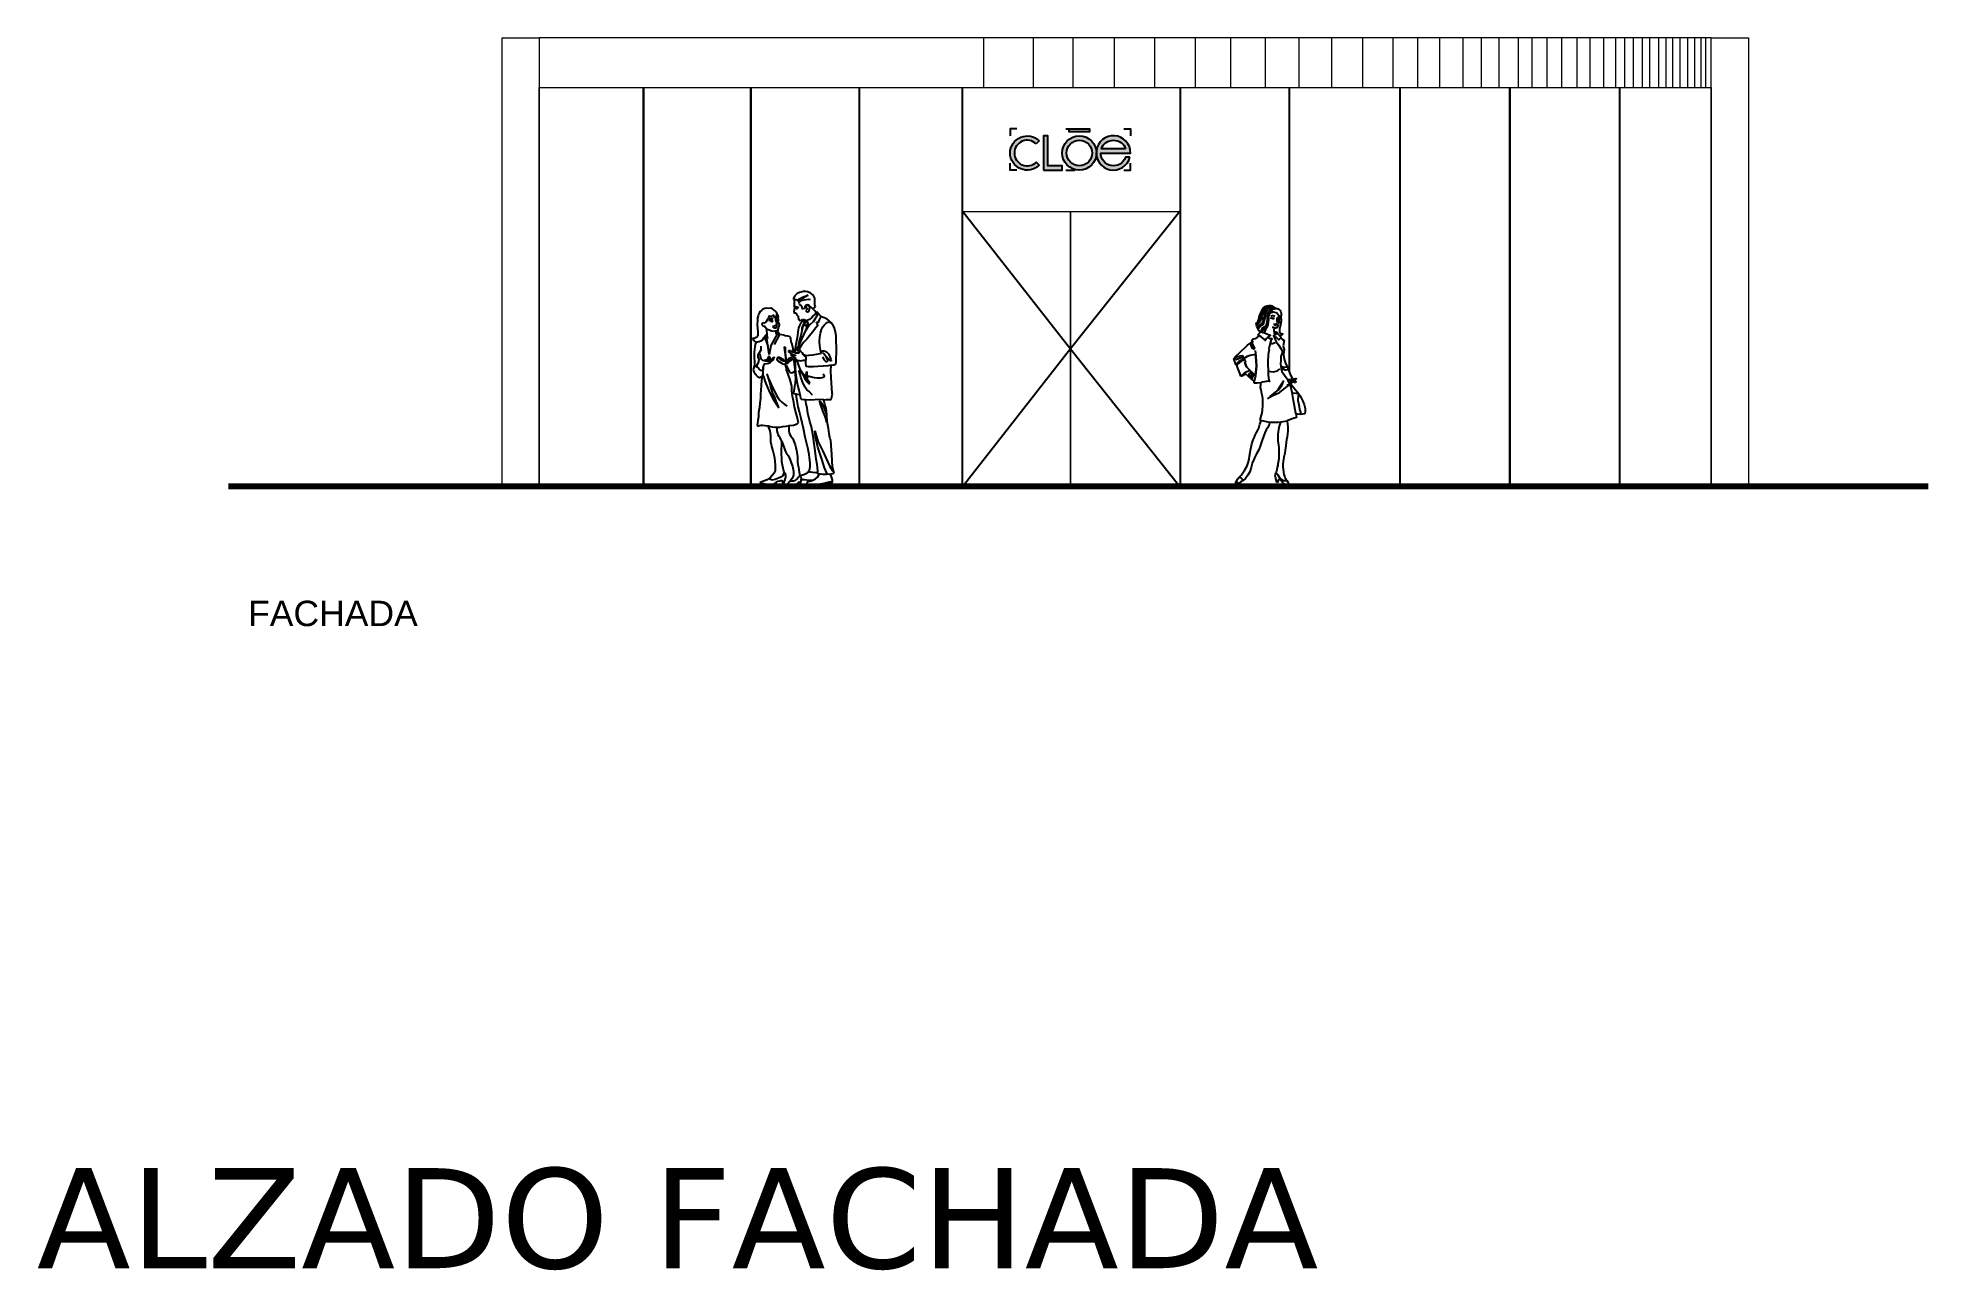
# Model space of a CAD drawing. Header units: metres. Extents: x 2712 to 2857, y 1386 to 1404.
# Drawn here: x 2838.92 to 2856.7, y 1387.76 to 1399.35 of the extents above; entities that cross this region are included whole.
import ezdxf
from ezdxf.enums import TextEntityAlignment as Align

# ---------------------------------------------------------------- set-up
doc = ezdxf.new("R2010")
doc.units = ezdxf.units.M
doc.linetypes.add('IMPORT-AG-FP-01$0$DASH2', pattern=[0.375, 0.25, -0.125])
for name, color, linetype, lineweight in [('CRISTALES', 142, 'Continuous', 5), ('G+E LET10', 3, 'Continuous', 15), ('Muros', 1, 'Continuous', 0), ('PROYECCION', 2, 'IMPORT-AG-FP-01$0$DASH2', 9)]:
    doc.layers.add(name, color=color, linetype=linetype, lineweight=lineweight)
doc.layers.add('Hatch Muro', color=253, linetype='Continuous')
doc.styles.add('SWIS', font='swissel.ttf')
doc.styles.add('T50', font='verdana.ttf')

msp = doc.modelspace()

# ---------------------------------------------------------------- texts
at = {"color": 18, "true_color": 0x000000, "style": 'SWIS'}
msp.add_text('FACHADA', height=0.2392, dxfattribs=at).set_placement((2841.693, 1393.82), align=Align.CENTER)
at = {"layer": 'G+E LET10', "lineweight": 5, "insert": (2838.907, 1388.724), "char_height": 0.94165, "attachment_point": 1, "style": 'T50'}
msp.add_mtext_dynamic_manual_height_columns('ALZADO FACHADA', width=27.20282, gutter_width=12.5, heights=[0], dxfattribs=at)

# ---------------------------------------------------------------- blocks, each defined once
blk = doc.blocks.new('H052_3')
for p, q in [((0.0333, 1.7893), (0.0196, 1.7766)), ((0.043, 1.7973), (0.0333, 1.7893)), ((0.0637, 1.8078), (0.043, 1.7973)), ((0.0783, 1.8113), (0.0637, 1.8078)), ((0.099, 1.817), (0.0783, 1.8113)), ((0.1048, 1.8192), (0.099, 1.817)), ((0.1114, 1.8188), (0.1048, 1.8192)), ((0.1246, 1.8188), (0.1114, 1.8188)), ((0.1153, 1.7743), (0.1435, 1.7814)), ((0.1435, 1.7814), (0.1162, 1.766)), ((0.1378, 1.8139), (0.1246, 1.8188)), ((0.1638, 1.8064), (0.1378, 1.8139)), ((0.1775, 1.7963), (0.1638, 1.8064)), ((0.1899, 1.7844), (0.1775, 1.7963)), ((0.1951, 1.7783), (0.1899, 1.7844)), ((0.207, 1.7558), (0.1951, 1.7783)), ((-0.3148, 1.614), (-0.3228, 1.5999)), ((-0.3056, 1.6289), (-0.3148, 1.614)), ((-0.2941, 1.6399), (-0.3056, 1.6289)), ((-0.2839, 1.6491), (-0.2941, 1.6399)), ((-0.272, 1.6549), (-0.2839, 1.6491)), ((-0.2623, 1.6571), (-0.272, 1.6549)), ((-0.25, 1.6592), (-0.2623, 1.6571)), ((-0.2314, 1.6579), (-0.25, 1.6592)), ((-0.2054, 1.6597), (-0.2314, 1.6579)), ((-0.19, 1.6531), (-0.2054, 1.6597)), ((-0.1746, 1.6429), (-0.19, 1.6531)), ((-0.1627, 1.6324), (-0.1746, 1.6429)), ((-0.1534, 1.6222), (-0.1627, 1.6324)), ((-0.1464, 1.6068), (-0.1534, 1.6222)), ((-0.142, 1.5971), (-0.1464, 1.6068)), ((0.0086, 1.755), (0.0064, 1.7458)), ((0.0064, 1.7458), (0.0068, 1.7418)), ((0.0068, 1.7418), (0.0121, 1.7418)), ((0.0196, 1.7766), (0.0086, 1.755)), ((0.0164, 1.6609), (0.0094, 1.6265)), ((0.0094, 1.6265), (0.0111, 1.6204)), ((0.0111, 1.6204), (0.0195, 1.6155)), ((0.0121, 1.7418), (0.031, 1.7427)), ((0.0121, 1.7418), (0.0147, 1.7172)), ((0.0147, 1.7172), (0.0129, 1.6974)), ((0.0129, 1.6974), (0.0142, 1.6802)), ((0.0142, 1.6802), (0.0164, 1.6705)), ((0.0152, 1.6755), (0.0228, 1.6751)), ((0.0164, 1.6705), (0.0164, 1.6609)), ((0.0175, 1.6679), (0.0259, 1.6627)), ((0.0195, 1.6155), (0.0288, 1.6155)), ((0.0297, 1.6694), (0.0217, 1.6694)), ((0.0228, 1.6751), (0.0388, 1.6737)), ((0.0259, 1.6627), (0.032, 1.6587)), ((0.0288, 1.6155), (0.034, 1.6032)), ((0.0423, 1.6671), (0.0297, 1.6694)), ((0.031, 1.7427), (0.0474, 1.7365)), ((0.032, 1.6587), (0.0435, 1.6587)), ((0.034, 1.6032), (0.0406, 1.5909)), ((0.0388, 1.6737), (0.0486, 1.671)), ((0.0461, 1.666), (0.0423, 1.6671)), ((0.0435, 1.6587), (0.0448, 1.6662)), ((0.0474, 1.7365), (0.0632, 1.7488)), ((0.0474, 1.7365), (0.0535, 1.7269)), ((0.0486, 1.671), (0.0578, 1.6664)), ((0.0535, 1.7269), (0.0592, 1.7088)), ((0.0685, 1.7317), (0.0544, 1.7238)), ((0.0544, 1.7238), (0.0729, 1.7299)), ((0.0592, 1.7088), (0.0641, 1.6947)), ((0.0632, 1.7488), (0.0902, 1.7647)), ((0.0641, 1.6947), (0.0747, 1.6881)), ((0.0919, 1.751), (0.0685, 1.7317)), ((0.0729, 1.7299), (0.0871, 1.7352)), ((0.0747, 1.6881), (0.0813, 1.6828)), ((0.0813, 1.6828), (0.0844, 1.667)), ((0.0844, 1.667), (0.0861, 1.6564)), ((0.0861, 1.6564), (0.0989, 1.6582)), ((0.0871, 1.7352), (0.1065, 1.7405)), ((0.0902, 1.7647), (0.1153, 1.7743)), ((0.1162, 1.766), (0.0919, 1.751)), ((0.0989, 1.6582), (0.1139, 1.6599)), ((0.1065, 1.7405), (0.1484, 1.744)), ((0.1139, 1.6599), (0.1183, 1.6604)), ((0.1174, 1.6714), (0.1197, 1.685)), ((0.1183, 1.6604), (0.1174, 1.6714)), ((0.1197, 1.685), (0.125, 1.6929)), ((0.125, 1.6828), (0.1211, 1.6709)), ((0.1211, 1.6709), (0.1214, 1.6691)), ((0.1214, 1.6691), (0.1251, 1.6666)), ((0.1285, 1.6439), (0.1236, 1.6398)), ((0.1236, 1.6398), (0.1272, 1.6308)), ((0.125, 1.6929), (0.1333, 1.6951)), ((0.1348, 1.6872), (0.125, 1.6828)), ((0.1251, 1.6666), (0.1312, 1.6622)), ((0.1272, 1.6308), (0.1387, 1.6269)), ((0.1339, 1.6496), (0.1285, 1.6439)), ((0.1312, 1.6622), (0.1387, 1.6591)), ((0.1333, 1.6951), (0.1439, 1.6934)), ((0.1378, 1.6537), (0.1339, 1.6496)), ((0.1471, 1.6867), (0.1348, 1.6872)), ((0.1405, 1.6549), (0.1378, 1.6537)), ((0.1387, 1.6591), (0.1409, 1.6574)), ((0.1387, 1.6269), (0.1471, 1.6308)), ((0.1409, 1.6574), (0.1405, 1.6549)), ((0.1439, 1.6934), (0.1549, 1.6872)), ((0.1555, 1.6779), (0.1471, 1.6867)), ((0.1471, 1.6308), (0.1537, 1.6401)), ((0.1484, 1.744), (0.1634, 1.7418)), ((0.1537, 1.6401), (0.1585, 1.6524)), ((0.1549, 1.6872), (0.1646, 1.6744)), ((0.1608, 1.6656), (0.1555, 1.6779)), ((0.1585, 1.6524), (0.1608, 1.6656)), ((0.1646, 1.6744), (0.1752, 1.6643)), ((0.1752, 1.6643), (0.1854, 1.6586)), ((0.1854, 1.6586), (0.1951, 1.6568)), ((0.2109, 1.6031), (0.1928, 1.5873)), ((0.1951, 1.6568), (0.2127, 1.6726)), ((0.1999, 1.6462), (0.1951, 1.6568)), ((0.2083, 1.6357), (0.1999, 1.6462)), ((0.2092, 1.7479), (0.207, 1.7558)), ((0.2074, 1.692), (0.2092, 1.7479)), ((0.2127, 1.6726), (0.2074, 1.692)), ((0.221, 1.619), (0.2083, 1.6357)), ((0.221, 1.619), (0.2109, 1.6031)), ((0.2259, 1.6216), (0.221, 1.619)), ((0.2334, 1.6194), (0.2259, 1.6216)), ((0.2259, 1.6216), (0.233, 1.6128)), ((0.2334, 1.6057), (0.2263, 1.5859)), ((0.233, 1.6128), (0.2334, 1.6057)), ((0.2643, 1.5868), (0.2334, 1.6194)), ((-0.333, 1.544), (-0.3343, 1.5079)), ((-0.3343, 1.5079), (-0.3321, 1.4727)), ((-0.3312, 1.57), (-0.333, 1.544)), ((-0.3321, 1.4727), (-0.3295, 1.4375)), ((-0.329, 1.5783), (-0.3312, 1.57)), ((-0.3295, 1.4375), (-0.3282, 1.4093)), ((-0.3254, 1.5884), (-0.329, 1.5783)), ((-0.3228, 1.5999), (-0.3254, 1.5884)), ((-0.2862, 1.5101), (-0.2831, 1.5215)), ((-0.2854, 1.4986), (-0.2862, 1.5101)), ((-0.2792, 1.4912), (-0.2854, 1.4986)), ((-0.2831, 1.5215), (-0.2752, 1.5255)), ((-0.2686, 1.4876), (-0.2792, 1.4912)), ((-0.2752, 1.5255), (-0.2677, 1.5237)), ((-0.2624, 1.4876), (-0.2686, 1.4876)), ((-0.2677, 1.5237), (-0.2637, 1.5206)), ((-0.2593, 1.5242), (-0.2637, 1.5206)), ((-0.2598, 1.4868), (-0.2624, 1.4876)), ((-0.2558, 1.4784), (-0.2598, 1.4868)), ((-0.2531, 1.5281), (-0.2593, 1.5242)), ((-0.2488, 1.4687), (-0.2558, 1.4784)), ((-0.2386, 1.5541), (-0.2531, 1.5281)), ((-0.2373, 1.4603), (-0.2488, 1.4687)), ((-0.2461, 1.4667), (-0.247, 1.4454)), ((-0.247, 1.4454), (-0.2449, 1.4267)), ((-0.2449, 1.4267), (-0.2453, 1.4093)), ((-0.2284, 1.5739), (-0.2386, 1.5541)), ((-0.2219, 1.4537), (-0.2373, 1.4603)), ((-0.22, 1.5879), (-0.2284, 1.5739)), ((-0.2099, 1.5598), (-0.2245, 1.5527)), ((-0.2161, 1.5426), (-0.2236, 1.5444)), ((-0.2126, 1.4493), (-0.2219, 1.4537)), ((-0.2141, 1.5454), (-0.2216, 1.5472)), ((-0.2125, 1.5818), (-0.22, 1.5879)), ((-0.2121, 1.547), (-0.2196, 1.5488)), ((-0.2095, 1.5453), (-0.2161, 1.5426)), ((-0.2055, 1.5497), (-0.2152, 1.5391)), ((-0.2075, 1.5481), (-0.2141, 1.5454)), ((-0.2056, 1.4462), (-0.2126, 1.4493)), ((-0.2059, 1.5818), (-0.2125, 1.5818)), ((-0.2055, 1.5497), (-0.2121, 1.547)), ((-0.2006, 1.562), (-0.2099, 1.5598)), ((-0.2099, 1.5431), (-0.206, 1.5378)), ((-0.206, 1.5378), (-0.1981, 1.5362)), ((-0.2019, 1.5862), (-0.2059, 1.5818)), ((-0.1959, 1.444), (-0.2056, 1.4462)), ((-0.1998, 1.5514), (-0.2055, 1.5497)), ((-0.194, 1.5822), (-0.2019, 1.5862)), ((-0.1923, 1.5637), (-0.2006, 1.562)), ((-0.1904, 1.5493), (-0.1998, 1.5514)), ((-0.1981, 1.5362), (-0.1905, 1.5369)), ((-0.1809, 1.4427), (-0.1959, 1.444)), ((-0.1874, 1.5954), (-0.194, 1.5822)), ((-0.1826, 1.5598), (-0.1923, 1.5637)), ((-0.1889, 1.4874), (-0.192, 1.4883)), ((-0.1905, 1.5369), (-0.1848, 1.543)), ((-0.1852, 1.543), (-0.1904, 1.5493)), ((-0.1892, 1.4867), (-0.1816, 1.4797)), ((-0.1801, 1.4886), (-0.1889, 1.4874)), ((-0.179, 1.5928), (-0.1874, 1.5954)), ((-0.1816, 1.4797), (-0.1774, 1.4775)), ((-0.1699, 1.4431), (-0.1809, 1.4427)), ((-0.1704, 1.4934), (-0.1801, 1.4886)), ((-0.1706, 1.5752), (-0.179, 1.5928)), ((-0.1774, 1.4775), (-0.1698, 1.476)), ((-0.1631, 1.5668), (-0.1706, 1.5752)), ((-0.1582, 1.4958), (-0.1704, 1.4934)), ((-0.1576, 1.4433), (-0.1699, 1.4431)), ((-0.1698, 1.476), (-0.1634, 1.476)), ((-0.1634, 1.476), (-0.1575, 1.4767)), ((-0.1601, 1.5751), (-0.1631, 1.5668)), ((-0.1623, 1.5606), (-0.1627, 1.5509)), ((-0.1627, 1.5509), (-0.1601, 1.5395)), ((-0.1626, 1.5545), (-0.1597, 1.5578)), ((-0.1561, 1.569), (-0.1623, 1.5606)), ((-0.1469, 1.5091), (-0.1623, 1.5065)), ((-0.1596, 1.5453), (-0.1619, 1.5478)), ((-0.1565, 1.5892), (-0.1601, 1.5751)), ((-0.1601, 1.5395), (-0.1539, 1.5285)), ((-0.1597, 1.5578), (-0.1504, 1.5598)), ((-0.1521, 1.5446), (-0.1596, 1.5453)), ((-0.1487, 1.4933), (-0.1582, 1.4958)), ((-0.1542, 1.5668), (-0.1576, 1.5647)), ((-0.1549, 1.4447), (-0.1576, 1.4433)), ((-0.1575, 1.4339), (-0.1576, 1.4433)), ((-0.1575, 1.4767), (-0.1536, 1.4784)), ((-0.1544, 1.4255), (-0.1575, 1.4339)), ((-0.1552, 1.5972), (-0.1565, 1.5892)), ((-0.1451, 1.5743), (-0.1561, 1.569)), ((-0.1497, 1.4319), (-0.1558, 1.4305)), ((-0.1481, 1.5883), (-0.1552, 1.5972)), ((-0.15, 1.4467), (-0.1549, 1.4447)), ((-0.1469, 1.4093), (-0.1544, 1.4255)), ((-0.1474, 1.5689), (-0.1542, 1.5668)), ((-0.1539, 1.5285), (-0.1486, 1.5215)), ((-0.1536, 1.4784), (-0.1508, 1.4806)), ((-0.1449, 1.5468), (-0.1521, 1.5446)), ((-0.1508, 1.4806), (-0.1485, 1.4851)), ((-0.1504, 1.5598), (-0.1447, 1.5581)), ((-0.1443, 1.4502), (-0.15, 1.4467)), ((-0.1427, 1.4333), (-0.1497, 1.4319)), ((-0.1434, 1.494), (-0.1487, 1.4933)), ((-0.1486, 1.5215), (-0.1438, 1.5166)), ((-0.1485, 1.4851), (-0.1453, 1.4912)), ((-0.1411, 1.5773), (-0.1481, 1.5883)), ((-0.139, 1.5698), (-0.1474, 1.5689)), ((-0.1429, 1.5122), (-0.1469, 1.5091)), ((-0.1348, 1.4254), (-0.1457, 1.4105)), ((-0.1414, 1.5515), (-0.1449, 1.5468)), ((-0.1447, 1.5581), (-0.1405, 1.5535)), ((-0.1447, 1.5581), (-0.138, 1.5554)), ((-0.1399, 1.4537), (-0.1443, 1.4502)), ((-0.1442, 1.5435), (-0.1389, 1.5575)), ((-0.1394, 1.5355), (-0.1442, 1.5435)), ((-0.1438, 1.5166), (-0.1429, 1.5122)), ((-0.1429, 1.4942), (-0.1434, 1.494)), ((-0.1427, 1.5565), (-0.1361, 1.5538)), ((-0.1396, 1.4334), (-0.1427, 1.4333)), ((-0.1367, 1.5883), (-0.142, 1.5971)), ((-0.1354, 1.5747), (-0.1411, 1.5773)), ((-0.1407, 1.5537), (-0.1341, 1.551)), ((-0.1368, 1.4612), (-0.1399, 1.4537)), ((-0.1396, 1.4334), (-0.1385, 1.4497)), ((-0.1343, 1.4336), (-0.1396, 1.4334)), ((-0.1358, 1.4301), (-0.1396, 1.4334)), ((-0.1323, 1.5267), (-0.1394, 1.5355)), ((-0.1298, 1.5697), (-0.139, 1.5698)), ((-0.1389, 1.5575), (-0.1367, 1.5677)), ((-0.1385, 1.4497), (-0.1368, 1.4612)), ((-0.138, 1.5554), (-0.1305, 1.5572)), ((-0.1368, 1.4612), (-0.1341, 1.477)), ((-0.1354, 1.5747), (-0.1367, 1.5883)), ((-0.1367, 1.5677), (-0.1354, 1.5747)), ((-0.1361, 1.5538), (-0.1286, 1.5556)), ((-0.1358, 1.4301), (-0.1348, 1.4254)), ((-0.1237, 1.4119), (-0.1343, 1.4336)), ((-0.1341, 1.551), (-0.1266, 1.5528)), ((-0.1341, 1.477), (-0.1319, 1.484)), ((-0.1283, 1.5184), (-0.1323, 1.5267)), ((-0.1319, 1.484), (-0.1297, 1.4871)), ((-0.1297, 1.4871), (-0.1271, 1.4927)), ((-0.1257, 1.5069), (-0.1283, 1.5184)), ((-0.1271, 1.4927), (-0.1251, 1.4994)), ((-0.1251, 1.4994), (-0.1257, 1.5069)), ((0.0406, 1.5909), (0.0495, 1.5869)), ((0.0485, 1.4355), (0.0445, 1.4061)), ((0.0516, 1.4558), (0.0485, 1.4355)), ((0.0495, 1.5869), (0.0525, 1.5746)), ((0.0551, 1.4751), (0.0516, 1.4558)), ((0.0525, 1.5746), (0.0543, 1.5601)), ((0.0543, 1.5601), (0.0583, 1.5504)), ((0.0613, 1.4914), (0.0551, 1.4751)), ((0.0583, 1.5504), (0.0622, 1.546)), ((0.0706, 1.5117), (0.0613, 1.4914)), ((0.0622, 1.546), (0.0675, 1.5442)), ((0.0675, 1.5442), (0.079, 1.5464)), ((0.0754, 1.5218), (0.0706, 1.5117)), ((0.0811, 1.4316), (0.0753, 1.4043)), ((0.0887, 1.5341), (0.0754, 1.5218)), ((0.079, 1.5464), (0.0856, 1.5517)), ((0.0847, 1.4549), (0.0811, 1.4316)), ((0.0873, 1.4587), (0.084, 1.4477)), ((0.0869, 1.4773), (0.0847, 1.4549)), ((0.0856, 1.5517), (0.0927, 1.5561)), ((0.0966, 1.5042), (0.0869, 1.4773)), ((0.0933, 1.4775), (0.0873, 1.4587)), ((0.0984, 1.5429), (0.0887, 1.5341)), ((0.0927, 1.5561), (0.1068, 1.5548)), ((0.1014, 1.4905), (0.0933, 1.4775)), ((0.1059, 1.5288), (0.0966, 1.5042)), ((0.1045, 1.5017), (0.0971, 1.5054)), ((0.1063, 1.5486), (0.0984, 1.5429)), ((0.1133, 1.4368), (0.1, 1.4091)), ((0.1103, 1.5021), (0.1014, 1.4905)), ((0.1076, 1.5057), (0.1045, 1.5017)), ((0.1125, 1.5424), (0.1059, 1.5288)), ((0.1125, 1.5517), (0.1063, 1.5486)), ((0.1068, 1.5548), (0.1116, 1.5548)), ((0.1169, 1.5314), (0.1076, 1.5057)), ((0.1163, 1.4973), (0.1076, 1.5046)), ((0.1116, 1.5548), (0.1125, 1.5517)), ((0.121, 1.5442), (0.1123, 1.5516)), ((0.1183, 1.5466), (0.1125, 1.5424)), ((0.1385, 1.4786), (0.1133, 1.4368)), ((0.1317, 1.4973), (0.1163, 1.4973)), ((0.121, 1.5442), (0.1169, 1.5314)), ((0.1306, 1.5424), (0.121, 1.5442)), ((0.1212, 1.5414), (0.1268, 1.5407)), ((0.1274, 1.4694), (0.1224, 1.4515)), ((0.1268, 1.5407), (0.1329, 1.5403)), ((0.1305, 1.4881), (0.1274, 1.4694)), ((0.1293, 1.4973), (0.1305, 1.4881)), ((0.1429, 1.5468), (0.1306, 1.5424)), ((0.1385, 1.5129), (0.1317, 1.4973)), ((0.1319, 1.5429), (0.1354, 1.531)), ((0.1329, 1.5403), (0.1385, 1.5129)), ((0.1354, 1.531), (0.15, 1.4984)), ((0.1632, 1.5072), (0.1385, 1.4786)), ((0.1588, 1.5534), (0.1429, 1.5468)), ((0.15, 1.4984), (0.1601, 1.5036)), ((0.1861, 1.4355), (0.1565, 1.3998)), ((0.1791, 1.5719), (0.1588, 1.5534)), ((0.1906, 1.5332), (0.1632, 1.5072)), ((0.1928, 1.5873), (0.1791, 1.5719)), ((0.2161, 1.4751), (0.1861, 1.4355)), ((0.2135, 1.5657), (0.1906, 1.5332)), ((0.2263, 1.5859), (0.2135, 1.5657)), ((0.2293, 1.4905), (0.2161, 1.4751)), ((0.2219, 1.5248), (0.221, 1.5204)), ((0.221, 1.5204), (0.2245, 1.5164)), ((0.2272, 1.5248), (0.2219, 1.5248)), ((0.2245, 1.5164), (0.2302, 1.5103)), ((0.2333, 1.5248), (0.2272, 1.5248)), ((0.2338, 1.4962), (0.2293, 1.4905)), ((0.2302, 1.5103), (0.2333, 1.5019)), ((0.2413, 1.5261), (0.2333, 1.5248)), ((0.2333, 1.5019), (0.2338, 1.4962)), ((0.243, 1.5301), (0.2413, 1.5261)), ((0.2453, 1.5463), (0.243, 1.5345)), ((0.243, 1.5345), (0.243, 1.5301)), ((0.2559, 1.5639), (0.2453, 1.5463)), ((0.2557, 1.3914), (0.2602, 1.4244)), ((0.2642, 1.5811), (0.2559, 1.5639)), ((0.2602, 1.4244), (0.2695, 1.4596)), ((0.2642, 1.5811), (0.2643, 1.5868)), ((0.2876, 1.5714), (0.2642, 1.5811)), ((0.2695, 1.4596), (0.2827, 1.4838)), ((0.2827, 1.4838), (0.2959, 1.5014)), ((0.3039, 1.5661), (0.2876, 1.5714)), ((0.2959, 1.5014), (0.3149, 1.5195)), ((0.3255, 1.5547), (0.3039, 1.5661)), ((0.3149, 1.5195), (0.3246, 1.526)), ((0.3246, 1.526), (0.3388, 1.5309)), ((0.3405, 1.5436), (0.3255, 1.5547)), ((0.3388, 1.5309), (0.3559, 1.5256)), ((0.3582, 1.526), (0.3405, 1.5436)), ((0.3559, 1.5256), (0.3611, 1.5228)), ((0.3775, 1.5045), (0.3582, 1.526)), ((0.3908, 1.482), (0.3775, 1.5045)), ((0.3996, 1.4516), (0.3908, 1.482)), ((0.4088, 1.4001), (0.3996, 1.4516)), ((-0.3688, 1.3759), (-0.3785, 1.3799)), ((-0.3785, 1.3799), (-0.3746, 1.3711)), ((-0.3746, 1.3711), (-0.3657, 1.3574)), ((-0.356, 1.3781), (-0.3688, 1.3759)), ((-0.3657, 1.3574), (-0.3569, 1.3486)), ((-0.3609, 1.2795), (-0.3619, 1.2417)), ((-0.3565, 1.2985), (-0.3609, 1.2795)), ((-0.3569, 1.3486), (-0.3486, 1.342)), ((-0.3525, 1.3183), (-0.3565, 1.2985)), ((-0.3432, 1.3847), (-0.356, 1.3781)), ((-0.3464, 1.3345), (-0.3525, 1.3183)), ((-0.3486, 1.342), (-0.3393, 1.3429)), ((-0.3393, 1.3429), (-0.3464, 1.3345)), ((-0.334, 1.3922), (-0.3432, 1.3847)), ((-0.3393, 1.3429), (-0.3291, 1.3442)), ((-0.3295, 1.401), (-0.334, 1.3922)), ((-0.3282, 1.4093), (-0.3295, 1.401)), ((-0.3291, 1.3442), (-0.3155, 1.3473)), ((-0.2989, 1.2671), (-0.3223, 1.2319)), ((-0.3155, 1.3473), (-0.2925, 1.3565)), ((-0.3012, 1.3046), (-0.2989, 1.2671)), ((-0.2925, 1.3565), (-0.2797, 1.3671)), ((-0.2797, 1.3671), (-0.2709, 1.3842)), ((-0.2585, 1.3732), (-0.2785, 1.3703)), ((-0.2709, 1.3842), (-0.2568, 1.4027)), ((-0.253, 1.3928), (-0.2585, 1.3732)), ((-0.2585, 1.3732), (-0.2357, 1.3057)), ((-0.2568, 1.4027), (-0.245, 1.4199)), ((-0.2457, 1.3943), (-0.253, 1.3928)), ((-0.249, 1.3886), (-0.2457, 1.3943)), ((-0.2446, 1.3778), (-0.249, 1.3886)), ((-0.2457, 1.3943), (-0.2426, 1.3967)), ((-0.2453, 1.4093), (-0.2413, 1.3908)), ((-0.2204, 1.2236), (-0.2446, 1.3778)), ((-0.2413, 1.3908), (-0.2388, 1.3757)), ((-0.2075, 1.3104), (-0.2204, 1.2236)), ((-0.1558, 1.4003), (-0.2075, 1.3104)), ((-0.1237, 1.4119), (-0.1735, 1.3192)), ((-0.1457, 1.4105), (-0.1558, 1.4003)), ((-0.0812, 1.4068), (-0.1237, 1.4119)), ((-0.0711, 1.4004), (-0.0812, 1.4068)), ((-0.0756, 1.2627), (-0.0773, 1.2961)), ((-0.0773, 1.2961), (-0.0751, 1.2957)), ((-0.0694, 1.2244), (-0.0756, 1.2627)), ((-0.0751, 1.2957), (-0.0725, 1.2886)), ((-0.0725, 1.2886), (-0.0703, 1.2688)), ((-0.0477, 1.3982), (-0.0711, 1.4004)), ((-0.0703, 1.2688), (-0.0699, 1.2429)), ((-0.0301, 1.3929), (-0.0477, 1.3982)), ((-0.039, 1.2591), (-0.0416, 1.2534)), ((-0.0416, 1.2534), (-0.039, 1.2486)), ((-0.0324, 1.26), (-0.039, 1.2591)), ((-0.039, 1.2486), (-0.0306, 1.2442)), ((-0.0258, 1.2591), (-0.0324, 1.26)), ((-0.0217, 1.3832), (-0.0301, 1.3929)), ((-0.0147, 1.2538), (-0.0258, 1.2591)), ((-0.0173, 1.3757), (-0.0217, 1.3832)), ((-0.0182, 1.3691), (-0.0173, 1.3757)), ((-0.0164, 1.3515), (-0.0182, 1.3691)), ((-0.0147, 1.3445), (-0.0164, 1.3515)), ((-0.0085, 1.3308), (-0.0147, 1.3445)), ((-0.0006, 1.2481), (-0.0147, 1.2538)), ((-0.0019, 1.3084), (-0.0085, 1.3308)), ((-0.0033, 1.2697), (-0.0039, 1.2624)), ((-0.0039, 1.2624), (-0.0024, 1.251)), ((0, 1.2763), (-0.0033, 1.2733)), ((-0.0033, 1.2733), (-0.0033, 1.2697)), ((-0.0024, 1.251), (-0.0018, 1.2486)), ((0.0038, 1.278), (-0.0019, 1.3084)), ((0.0086, 1.2463), (-0.0006, 1.2481)), ((0.0036, 1.276), (0, 1.2763)), ((0.007, 1.2727), (0.0036, 1.276)), ((0.0082, 1.2727), (0.0038, 1.278)), ((0.0075, 1.2633), (0.007, 1.2727)), ((0.0088, 1.2525), (0.0075, 1.2633)), ((0.0087, 1.2723), (0.0082, 1.2727)), ((0.0267, 1.2389), (0.0086, 1.2463)), ((0.0109, 1.2617), (0.0087, 1.2723)), ((0.0115, 1.2451), (0.0088, 1.2525)), ((0.016, 1.2431), (0.0109, 1.2617)), ((0.0232, 1.2837), (0.0214, 1.2639)), ((0.0214, 1.2639), (0.0218, 1.2409)), ((0.0299, 1.3211), (0.0232, 1.2837)), ((0.0383, 1.3665), (0.0299, 1.3211)), ((0.0373, 1.2917), (0.036, 1.2846)), ((0.036, 1.2846), (0.0378, 1.2793)), ((0.0413, 1.2969), (0.0373, 1.2917)), ((0.0378, 1.2793), (0.0413, 1.2732)), ((0.0445, 1.4061), (0.0383, 1.3665)), ((0.0497, 1.2947), (0.0413, 1.2969)), ((0.0413, 1.2732), (0.047, 1.2635)), ((0.047, 1.2635), (0.0541, 1.2507)), ((0.0532, 1.2881), (0.0497, 1.2947)), ((0.0554, 1.3247), (0.0506, 1.2978)), ((0.0616, 1.2754), (0.0532, 1.2881)), ((0.0616, 1.3176), (0.0537, 1.2991)), ((0.0541, 1.2507), (0.0611, 1.2437)), ((0.0665, 1.3713), (0.0554, 1.3247)), ((0.0731, 1.348), (0.0616, 1.3176)), ((0.0819, 1.3123), (0.0616, 1.278)), ((0.0735, 1.2578), (0.0616, 1.2754)), ((0.0753, 1.4043), (0.0665, 1.3713)), ((0.0846, 1.377), (0.0731, 1.348)), ((0.0902, 1.2388), (0.0735, 1.2578)), ((0.1048, 1.3405), (0.0819, 1.3123)), ((0.1, 1.4091), (0.0846, 1.377)), ((0.1318, 1.3695), (0.1048, 1.3405)), ((0.1565, 1.3998), (0.1318, 1.3695)), ((0.2526, 1.347), (0.2557, 1.3914)), ((0.2561, 1.3061), (0.2526, 1.347)), ((0.2614, 1.2687), (0.2561, 1.3061)), ((0.268, 1.2378), (0.2614, 1.2687)), ((0.2658, 1.2361), (0.2693, 1.2484)), ((0.2693, 1.2484), (0.2755, 1.2581)), ((0.2755, 1.2581), (0.2817, 1.2607)), ((0.2817, 1.2607), (0.2931, 1.2594)), ((0.2931, 1.2594), (0.3042, 1.2572)), ((0.3042, 1.2572), (0.3169, 1.2515)), ((0.3169, 1.2515), (0.328, 1.2418)), ((0.4079, 1.3394), (0.4088, 1.4001)), ((0.4118, 1.3033), (0.4079, 1.3394)), ((0.41, 1.2431), (0.4118, 1.3033)), ((-0.3699, 1.0943), (-0.3708, 1.0829)), ((-0.3708, 1.0829), (-0.3677, 1.0701)), ((-0.3633, 1.1163), (-0.3699, 1.0943)), ((-0.3677, 1.0701), (-0.3624, 1.0573)), ((-0.3597, 1.1251), (-0.3633, 1.1163)), ((-0.3619, 1.2417), (-0.3615, 1.1955)), ((-0.3615, 1.1955), (-0.3606, 1.1555)), ((-0.3606, 1.1555), (-0.3589, 1.1295)), ((-0.3589, 1.1295), (-0.3597, 1.1251)), ((-0.3333, 1.1356), (-0.3512, 1.1034)), ((-0.3361, 1.1215), (-0.324, 1.1396)), ((-0.3361, 1.1215), (-0.3357, 1.1304)), ((-0.335, 1.1097), (-0.3361, 1.1215)), ((-0.3357, 1.1304), (-0.3338, 1.1348)), ((-0.3258, 1.0991), (-0.335, 1.1097)), ((-0.3338, 1.1348), (-0.3297, 1.1387)), ((-0.3298, 1.1391), (-0.324, 1.1391)), ((-0.3261, 1.2201), (-0.3191, 1.2333)), ((-0.3257, 1.2088), (-0.3261, 1.2201)), ((-0.3165, 1.0872), (-0.3258, 1.0991)), ((-0.3239, 1.1967), (-0.3257, 1.2088)), ((-0.324, 1.1396), (-0.3183, 1.1603)), ((-0.316, 1.1805), (-0.3239, 1.1967)), ((-0.3191, 1.2333), (-0.3153, 1.2338)), ((-0.3183, 1.1603), (-0.316, 1.1805)), ((-0.3046, 1.0771), (-0.3165, 1.0872)), ((-0.3153, 1.2338), (-0.3105, 1.2295)), ((-0.3105, 1.2295), (-0.305, 1.2048)), ((-0.305, 1.2048), (-0.2992, 1.1855)), ((-0.2954, 1.0727), (-0.3046, 1.0771)), ((-0.2992, 1.1855), (-0.2947, 1.1809)), ((-0.287, 1.0758), (-0.2954, 1.0727)), ((-0.2947, 1.1809), (-0.2848, 1.1732)), ((-0.2826, 1.0824), (-0.287, 1.0758)), ((-0.2848, 1.1732), (-0.2714, 1.1688)), ((-0.2799, 1.0876), (-0.2826, 1.0824)), ((-0.2786, 1.1127), (-0.2799, 1.0991)), ((-0.2799, 1.0991), (-0.2799, 1.0876)), ((-0.2702, 1.1382), (-0.2786, 1.1127)), ((-0.278, 1.0436), (-0.2754, 1.1118)), ((-0.2778, 1.1165), (-0.2757, 1.1118)), ((-0.2714, 1.1688), (-0.2644, 1.1708)), ((-0.2653, 1.1662), (-0.2714, 1.1688)), ((-0.257, 1.1352), (-0.2702, 1.1382)), ((-0.2521, 1.1634), (-0.2653, 1.1662)), ((-0.2644, 1.1708), (-0.2532, 1.1751)), ((-0.2428, 1.136), (-0.257, 1.1352)), ((-0.2532, 1.1751), (-0.242, 1.1818)), ((-0.2432, 1.1622), (-0.2521, 1.1634)), ((-0.2302, 1.1746), (-0.2432, 1.1622)), ((-0.2358, 1.162), (-0.2432, 1.1622)), ((-0.2274, 1.14), (-0.2428, 1.136)), ((-0.242, 1.1818), (-0.2325, 1.1927)), ((-0.2358, 1.162), (-0.223, 1.1642)), ((-0.2331, 1.1624), (-0.2262, 1.1717)), ((-0.2325, 1.1927), (-0.2265, 1.2051)), ((-0.2259, 1.1809), (-0.2302, 1.1746)), ((-0.2204, 1.1426), (-0.2274, 1.14)), ((-0.2265, 1.2051), (-0.2213, 1.2085)), ((-0.2262, 1.1717), (-0.2212, 1.1818)), ((-0.221, 1.1898), (-0.2259, 1.1809)), ((-0.223, 1.1642), (-0.2128, 1.1699)), ((-0.2213, 1.2085), (-0.2167, 1.206)), ((-0.2212, 1.1818), (-0.2155, 1.1906)), ((-0.2173, 1.1982), (-0.221, 1.1898)), ((-0.2133, 1.1479), (-0.2204, 1.1426)), ((-0.2167, 1.206), (-0.2173, 1.1982)), ((-0.2155, 1.1906), (-0.2124, 1.191)), ((-0.2062, 1.1549), (-0.2133, 1.1479)), ((-0.2115, 1.1733), (-0.2131, 1.1698)), ((-0.2128, 1.1699), (-0.2014, 1.1756)), ((-0.2124, 1.191), (-0.2089, 1.1875)), ((-0.2102, 1.1783), (-0.2115, 1.1733)), ((-0.2089, 1.1875), (-0.2102, 1.1783)), ((-0.1969, 1.1645), (-0.2062, 1.1549)), ((-0.2014, 1.1756), (-0.193, 1.1844)), ((-0.1885, 1.1703), (-0.1969, 1.1645)), ((-0.193, 1.1844), (-0.1824, 1.1989)), ((-0.1837, 1.1791), (-0.1885, 1.1703)), ((-0.1797, 1.1866), (-0.1837, 1.1791)), ((-0.1824, 1.1989), (-0.1775, 1.202)), ((-0.1753, 1.1936), (-0.1797, 1.1866)), ((-0.1775, 1.202), (-0.1758, 1.1998)), ((-0.1758, 1.1998), (-0.1753, 1.1936)), ((-0.1471, 1.187), (-0.1477, 1.184)), ((-0.1462, 1.1936), (-0.1471, 1.187)), ((-0.1383, 1.1967), (-0.1462, 1.1936)), ((-0.1455, 1.1829), (-0.1336, 1.1893)), ((-0.1454, 1.1728), (-0.1455, 1.1829)), ((-0.136, 1.1613), (-0.1454, 1.1728)), ((-0.1264, 1.1967), (-0.1383, 1.1967)), ((-0.1205, 1.1519), (-0.136, 1.1613)), ((-0.1336, 1.1893), (-0.1251, 1.1852)), ((-0.1172, 1.1929), (-0.1264, 1.1967)), ((-0.1251, 1.1852), (-0.1138, 1.1792)), ((-0.0952, 1.1378), (-0.1205, 1.1519)), ((-0.1048, 1.1862), (-0.1172, 1.1929)), ((-0.1138, 1.1792), (-0.0961, 1.1695)), ((-0.0957, 1.1814), (-0.1048, 1.1862)), ((-0.0961, 1.1695), (-0.0791, 1.1622)), ((-0.0839, 1.1751), (-0.0957, 1.1814)), ((-0.0745, 1.1288), (-0.0952, 1.1378)), ((-0.0717, 1.167), (-0.0839, 1.1751)), ((-0.0791, 1.1622), (-0.0736, 1.1592)), ((-0.0736, 1.1592), (-0.0696, 1.1644)), ((-0.0696, 1.1644), (-0.0717, 1.167)), ((-0.0699, 1.2429), (-0.0681, 1.2165)), ((-0.0624, 1.1725), (-0.0694, 1.2244)), ((-0.0681, 1.2165), (-0.0651, 1.1861)), ((-0.0645, 1.1192), (-0.0624, 1.1725)), ((-0.0526, 1.064), (-0.0645, 1.1192)), ((-0.0573, 1.0817), (-0.0633, 1.1215)), ((-0.0633, 1.1215), (-0.0263, 1.0554)), ((-0.0583, 1.1679), (-0.0596, 1.1665)), ((-0.0596, 1.1665), (-0.0583, 1.1586)), ((-0.0519, 1.1755), (-0.0583, 1.1679)), ((-0.0583, 1.1586), (-0.0512, 1.1524)), ((-0.0526, 1.064), (-0.0573, 1.0817)), ((-0.0453, 1.1442), (-0.0535, 1.1352)), ((-0.0439, 1.1812), (-0.0519, 1.1755)), ((-0.0512, 1.1524), (-0.047, 1.1539)), ((-0.047, 1.1539), (-0.0333, 1.1671)), ((-0.0333, 1.1592), (-0.0453, 1.1442)), ((-0.036, 1.186), (-0.0439, 1.1812)), ((-0.0223, 1.1926), (-0.036, 1.186)), ((-0.0333, 1.1671), (-0.0285, 1.1737)), ((-0.0188, 1.1693), (-0.0333, 1.1592)), ((-0.0306, 1.2442), (-0.0196, 1.2376)), ((-0.0285, 1.1737), (-0.0104, 1.1812)), ((-0.006, 1.1961), (-0.0223, 1.1926)), ((-0.0172, 1.2305), (-0.0208, 1.2242)), ((-0.0208, 1.2242), (-0.0187, 1.2204)), ((-0.0196, 1.2376), (-0.0033, 1.2296)), ((-0.0091, 1.1746), (-0.0188, 1.1693)), ((-0.0187, 1.2204), (-0.0126, 1.2156)), ((-0.0181, 1.2362), (-0.0174, 1.2358)), ((-0.0174, 1.2358), (-0.0068, 1.2244)), ((-0.0105, 1.2284), (-0.0172, 1.2305)), ((-0.0126, 1.2156), (0.002, 1.205)), ((-0.0104, 1.1812), (0.0037, 1.1856)), ((0.002, 1.1781), (-0.0091, 1.1746)), ((-0.0068, 1.2244), (0.006, 1.2094)), ((-0.0033, 1.2296), (0.0135, 1.2213)), ((0.002, 1.205), (0.0196, 1.1869)), ((0.0134, 1.1829), (0.002, 1.1781)), ((0.0037, 1.1856), (0.0121, 1.1873)), ((0.006, 1.2094), (0.0157, 1.1979)), ((0.0121, 1.1873), (0.0134, 1.1829)), ((0.0135, 1.2213), (0.0333, 1.2147)), ((0.0147, 1.168), (0.0195, 1.187)), ((0.0178, 1.1288), (0.0147, 1.168)), ((0.0157, 1.1979), (0.0293, 1.1887)), ((0.0218, 1.2409), (0.016, 1.2431)), ((0.0222, 1.0892), (0.0178, 1.1288)), ((0.0178, 1.0646), (0.0266, 1.0734)), ((0.0196, 1.1869), (0.0381, 1.172)), ((0.0261, 1.0382), (0.0222, 1.0892)), ((0.0262, 1.146), (0.0308, 1.1779)), ((0.027, 1.0941), (0.0262, 1.146)), ((0.0404, 1.2384), (0.0267, 1.2389)), ((0.0319, 1.0298), (0.027, 1.0941)), ((0.0381, 1.172), (0.0589, 1.168)), ((0.0532, 1.2388), (0.0404, 1.2384)), ((0.05, 1.1412), (0.0469, 1.1583)), ((0.072, 1.0791), (0.05, 1.1412)), ((0.0598, 1.2393), (0.0532, 1.2388)), ((0.0589, 1.168), (0.073, 1.1658)), ((0.0629, 1.2397), (0.0598, 1.2393)), ((0.061, 1.0716), (0.0641, 1.0743)), ((0.061, 1.0672), (0.061, 1.0716)), ((0.0685, 1.0382), (0.061, 1.0672)), ((0.0611, 1.2437), (0.0629, 1.2397)), ((0.0641, 1.0743), (0.0725, 1.0694)), ((0.0866, 1.0575), (0.072, 1.0791)), ((0.0725, 1.0694), (0.08, 1.0611)), ((0.073, 1.1658), (0.0884, 1.1689)), ((0.0884, 1.1689), (0.0999, 1.1724)), ((0.1004, 1.2225), (0.0902, 1.2388)), ((0.0999, 1.1724), (0.1184, 1.1715)), ((0.118, 1.2018), (0.1004, 1.2225)), ((0.1171, 1.2177), (0.1025, 1.22)), ((0.1237, 1.2128), (0.1171, 1.2177)), ((0.1184, 1.1715), (0.1261, 1.1703)), ((0.1251, 1.2115), (0.1237, 1.2128)), ((0.1246, 1.2159), (0.152, 1.2185)), ((0.1277, 1.186), (0.1246, 1.2159)), ((0.1246, 1.1543), (0.1277, 1.186)), ((0.1276, 1.1125), (0.1246, 1.1543)), ((0.1466, 1.109), (0.1276, 1.1125)), ((0.1947, 1.1094), (0.1466, 1.109)), ((0.152, 1.2185), (0.1903, 1.2225)), ((0.1903, 1.2225), (0.2587, 1.2348)), ((0.2357, 1.1138), (0.1947, 1.1094)), ((0.2855, 1.1164), (0.2357, 1.1138)), ((0.2587, 1.2348), (0.268, 1.2378)), ((0.2812, 1.204), (0.2895, 1.1881)), ((0.2922, 1.2308), (0.2843, 1.2409)), ((0.3287, 1.1199), (0.2855, 1.1164)), ((0.2895, 1.1881), (0.3019, 1.1687)), ((0.3037, 1.2158), (0.2922, 1.2308)), ((0.3121, 1.2092), (0.2984, 1.2229)), ((0.3019, 1.1687), (0.3107, 1.1599)), ((0.3129, 1.2031), (0.3037, 1.2158)), ((0.3107, 1.1599), (0.3204, 1.1555)), ((0.3292, 1.1894), (0.3121, 1.2092)), ((0.3248, 1.1868), (0.3129, 1.2031)), ((0.3204, 1.1555), (0.3292, 1.1617)), ((0.3297, 1.1718), (0.3248, 1.1868)), ((0.328, 1.2418), (0.3385, 1.2268)), ((0.3618, 1.1238), (0.3287, 1.1199)), ((0.3504, 1.1722), (0.3292, 1.1894)), ((0.3292, 1.1617), (0.3297, 1.1718)), ((0.3385, 1.2268), (0.3469, 1.2096)), ((0.3469, 1.2096), (0.3531, 1.1964)), ((0.3623, 1.1621), (0.3504, 1.1722)), ((0.3531, 1.1964), (0.3575, 1.1793)), ((0.3575, 1.1793), (0.3623, 1.1621)), ((0.3591, 1.0693), (0.3618, 1.1238)), ((0.3604, 1.0081), (0.3591, 1.0693)), ((0.3618, 1.1238), (0.3861, 1.1278)), ((0.3861, 1.1278), (0.4015, 1.1317)), ((0.4015, 1.1317), (0.4064, 1.1405)), ((0.4064, 1.1405), (0.4095, 1.1528)), ((0.4095, 1.1889), (0.41, 1.2431)), ((0.4095, 1.1528), (0.4095, 1.1889)), ((-0.3624, 1.0573), (-0.3567, 1.0441)), ((-0.3567, 1.0441), (-0.3483, 1.0406)), ((-0.3483, 1.0406), (-0.3457, 1.0344)), ((-0.3457, 1.0344), (-0.3395, 1.0265)), ((-0.3395, 1.0265), (-0.3307, 1.019)), ((-0.3307, 1.019), (-0.3192, 1.0124)), ((-0.3192, 1.0124), (-0.3131, 1.0102)), ((-0.3131, 1.0102), (-0.3056, 1.0102)), ((-0.3056, 1.0102), (-0.2989, 1.0164)), ((-0.2972, 0.938), (-0.3004, 0.8874)), ((-0.2989, 1.0164), (-0.2923, 1.019)), ((-0.2928, 0.9798), (-0.2972, 0.938)), ((-0.291, 1.0014), (-0.2928, 0.9798)), ((-0.2923, 1.019), (-0.285, 1.0246)), ((-0.2923, 1.019), (-0.291, 1.0014)), ((-0.285, 1.0246), (-0.2805, 1.033)), ((-0.2805, 1.033), (-0.2785, 1.0427)), ((-0.2801, 1.0347), (-0.2729, 1.0089)), ((-0.2729, 1.0089), (-0.2588, 0.9684)), ((-0.2588, 0.9684), (-0.2368, 0.9138)), ((-0.2363, 1.0353), (-0.2429, 1.0401)), ((-0.2429, 1.0401), (-0.231, 1.0049)), ((-0.2368, 0.9138), (-0.2148, 0.8649)), ((-0.22, 0.975), (-0.2363, 1.0353)), ((-0.231, 1.0049), (-0.2165, 0.9732)), ((-0.2108, 0.9327), (-0.22, 0.975)), ((-0.2165, 0.9732), (-0.1962, 0.927)), ((-0.1972, 0.8891), (-0.2108, 0.9327)), ((-0.1862, 0.8596), (-0.1972, 0.8891)), ((-0.1962, 0.927), (-0.1848, 0.9045)), ((-0.1848, 0.9045), (-0.1522, 0.8403)), ((-0.028, 0.996), (-0.0526, 1.064)), ((-0.0202, 0.974), (-0.028, 0.996)), ((-0.0263, 1.0554), (-0.0109, 1.0532)), ((-0.0091, 0.9285), (-0.0202, 0.974)), ((-0.0109, 1.0532), (0.0023, 1.0558)), ((-0.0093, 0.8811), (-0.0091, 0.9285)), ((0.0023, 1.0558), (0.0178, 1.0646)), ((0.0128, 0.8838), (0.0206, 0.9235)), ((0.0206, 0.9235), (0.025, 0.9611)), ((0.025, 0.9611), (0.0283, 1.0021)), ((0.0283, 1.0021), (0.0261, 1.0382)), ((0.0477, 0.9374), (0.0319, 1.0298)), ((0.0595, 0.8899), (0.0477, 0.9374)), ((0.0696, 0.8468), (0.0595, 0.8899)), ((0.0746, 1.0118), (0.0685, 1.0382)), ((0.0914, 0.9673), (0.0746, 1.0118)), ((0.08, 1.0611), (0.094, 1.0368)), ((0.1112, 1.0241), (0.0866, 1.0575)), ((0.1134, 0.9207), (0.0914, 0.9673)), ((0.094, 1.0368), (0.1103, 1.0038)), ((0.1103, 1.0038), (0.1249, 0.9796)), ((0.1421, 0.9822), (0.1112, 1.0241)), ((0.1332, 0.8934), (0.1134, 0.9207)), ((0.1179, 1.0329), (0.1254, 1.0355)), ((0.1249, 0.9796), (0.1407, 0.9607)), ((0.1254, 1.0355), (0.1324, 1.0641)), ((0.1324, 1.0641), (0.1329, 1.0346)), ((0.1329, 1.0346), (0.1368, 1.0007)), ((0.153, 0.8762), (0.1332, 0.8934)), ((0.1368, 1.0007), (0.1417, 1.0117)), ((0.1407, 0.9607), (0.1496, 0.9545)), ((0.1417, 1.0117), (0.1456, 1.0258)), ((0.1571, 0.9633), (0.1421, 0.9822)), ((0.1456, 1.0258), (0.1553, 1.0227)), ((0.1496, 0.9545), (0.1548, 0.9514)), ((0.1548, 0.9514), (0.1601, 0.9536)), ((0.1553, 1.0227), (0.165, 1.017)), ((0.1601, 0.9536), (0.1571, 0.9633)), ((0.165, 1.017), (0.2021, 1.0099)), ((0.2021, 1.0099), (0.2307, 1.0042)), ((0.2307, 1.0042), (0.2603, 1.0042)), ((0.2603, 1.0042), (0.2775, 1.0077)), ((0.2775, 1.0077), (0.2943, 1.0156)), ((0.2894, 1.0337), (0.2815, 1.0363)), ((0.2965, 1.0319), (0.2894, 1.0337)), ((0.2943, 1.0156), (0.2987, 1.0213)), ((0.3, 1.0275), (0.2965, 1.0319)), ((0.2987, 1.0213), (0.3, 1.0275)), ((0.3644, 0.954), (0.3604, 1.0081)), ((0.3722, 0.862), (0.3644, 0.954)), ((-0.3133, 0.7259), (-0.3208, 0.6784)), ((-0.3102, 0.7682), (-0.3133, 0.7259)), ((-0.3039, 0.8148), (-0.3102, 0.7682)), ((-0.3026, 0.8549), (-0.3039, 0.8148)), ((-0.3004, 0.8874), (-0.3026, 0.8549)), ((-0.2148, 0.8649), (-0.1805, 0.7985)), ((-0.1729, 0.8302), (-0.1862, 0.8596)), ((-0.1805, 0.7985), (-0.1624, 0.7694)), ((-0.1567, 0.7848), (-0.1729, 0.8302)), ((-0.1624, 0.7694), (-0.1294, 0.7228)), ((-0.1386, 0.7421), (-0.1567, 0.7848)), ((-0.1522, 0.8403), (-0.1381, 0.8134)), ((-0.1294, 0.7228), (-0.1386, 0.7421)), ((-0.1381, 0.8134), (-0.1178, 0.794)), ((-0.1178, 0.794), (-0.1033, 0.7773)), ((-0.1033, 0.7773), (-0.0865, 0.7645)), ((-0.0865, 0.7645), (-0.0738, 0.7562)), ((-0.0738, 0.7562), (-0.0517, 0.7421)), ((-0.0014, 0.8336), (-0.0093, 0.8811)), ((0.0087, 0.7742), (-0.0014, 0.8336)), ((0.0057, 0.8565), (0.0128, 0.8838)), ((0.0313, 0.8507), (0.0057, 0.8565)), ((0.0158, 0.7328), (0.0087, 0.7742)), ((0.0263, 0.691), (0.0158, 0.7328)), ((0.045, 0.8476), (0.0313, 0.8507)), ((0.0366, 0.8234), (0.0322, 0.8503)), ((0.0423, 0.7882), (0.0366, 0.8234)), ((0.0524, 0.7341), (0.0423, 0.7882)), ((0.0696, 0.8468), (0.045, 0.8476)), ((0.0638, 0.6875), (0.0524, 0.7341)), ((0.0784, 0.8027), (0.0696, 0.8468)), ((0.1036, 0.8001), (0.0784, 0.8027)), ((0.1199, 0.7988), (0.1036, 0.8001)), ((0.126, 0.7622), (0.1199, 0.7988)), ((0.1671, 0.7948), (0.1199, 0.7988)), ((0.1366, 0.7195), (0.126, 0.7622)), ((0.1432, 0.672), (0.1366, 0.7195)), ((0.1865, 0.8441), (0.153, 0.8762)), ((0.2443, 0.8005), (0.1671, 0.7948)), ((0.2928, 0.7987), (0.2443, 0.8005)), ((0.2526, 0.7886), (0.2518, 0.7811)), ((0.2518, 0.7811), (0.2619, 0.7498)), ((0.2606, 0.7802), (0.2526, 0.7886)), ((0.2795, 0.7538), (0.2606, 0.7802)), ((0.2619, 0.7498), (0.2799, 0.6944)), ((0.2963, 0.7274), (0.2795, 0.7538)), ((0.2928, 0.7987), (0.3144, 0.8004)), ((0.302, 0.7547), (0.2928, 0.7987)), ((0.3064, 0.7005), (0.2963, 0.7274)), ((0.3135, 0.7173), (0.302, 0.7547)), ((0.3196, 0.6618), (0.3135, 0.7173)), ((0.3144, 0.8004), (0.3395, 0.803)), ((0.3395, 0.803), (0.362, 0.8004)), ((0.362, 0.8004), (0.3735, 0.8523)), ((0.3735, 0.8523), (0.3722, 0.862)), ((-0.3319, 0.5785), (-0.3354, 0.5587)), ((-0.3354, 0.5587), (-0.3302, 0.5548)), ((-0.3288, 0.6041), (-0.3319, 0.5785)), ((-0.3302, 0.5548), (-0.3235, 0.5557)), ((-0.3226, 0.6397), (-0.3288, 0.6041)), ((-0.3235, 0.5557), (-0.2975, 0.5596)), ((-0.3208, 0.6784), (-0.3226, 0.6397)), ((-0.2975, 0.5596), (-0.2852, 0.5596)), ((-0.2852, 0.5596), (-0.2596, 0.5578)), ((-0.2596, 0.5578), (-0.2278, 0.5531)), ((-0.2346, 0.5553), (-0.217, 0.5058)), ((-0.2278, 0.5531), (-0.2102, 0.5481)), ((-0.2102, 0.5481), (-0.1939, 0.5446)), ((-0.1939, 0.5446), (-0.1679, 0.5424)), ((-0.1679, 0.5424), (-0.1458, 0.5424)), ((-0.1478, 0.5412), (-0.1482, 0.526)), ((-0.1456, 0.5088), (-0.1478, 0.5412)), ((-0.1458, 0.5424), (-0.1211, 0.5423)), ((-0.1211, 0.5423), (-0.0929, 0.5485)), ((-0.0929, 0.5485), (-0.0633, 0.5511)), ((-0.0633, 0.5511), (-0.0421, 0.5551)), ((-0.0421, 0.5551), (-0.0333, 0.5568)), ((-0.0376, 0.5553), (-0.0375, 0.5079)), ((-0.0333, 0.5568), (0.0077, 0.5608)), ((0.0077, 0.5608), (0.0271, 0.5669)), ((0.0377, 0.6501), (0.0263, 0.691)), ((0.0271, 0.5669), (0.0456, 0.5748)), ((0.0474, 0.6096), (0.0377, 0.6501)), ((0.0456, 0.5748), (0.0553, 0.5827)), ((0.0553, 0.5827), (0.0474, 0.6096)), ((0.0805, 0.6223), (0.0638, 0.6875)), ((0.0999, 0.5308), (0.0805, 0.6223)), ((0.1603, 0.595), (0.1432, 0.672)), ((0.1753, 0.5444), (0.1603, 0.595)), ((0.1911, 0.4586), (0.1753, 0.5444)), ((0.2799, 0.6944), (0.3085, 0.627)), ((0.3209, 0.6618), (0.3064, 0.7005)), ((0.3085, 0.627), (0.3178, 0.5848)), ((0.3191, 0.6389), (0.3196, 0.6618)), ((0.3266, 0.5764), (0.3191, 0.6389)), ((0.3349, 0.5285), (0.3266, 0.5764)), ((-0.217, 0.5058), (-0.2109, 0.4846)), ((-0.2109, 0.4846), (-0.2082, 0.4639)), ((-0.2082, 0.4639), (-0.2091, 0.4529)), ((-0.2091, 0.4529), (-0.2078, 0.4305)), ((-0.2078, 0.4305), (-0.2087, 0.4063)), ((-0.2087, 0.4063), (-0.2043, 0.3799)), ((-0.2043, 0.3799), (-0.2008, 0.3592)), ((-0.2008, 0.3592), (-0.1881, 0.3178)), ((-0.1394, 0.4868), (-0.1456, 0.5088)), ((-0.1359, 0.4687), (-0.1394, 0.4868)), ((-0.1275, 0.4542), (-0.1359, 0.4687)), ((-0.1174, 0.4428), (-0.1275, 0.4542)), ((-0.1029, 0.4076), (-0.1174, 0.4428)), ((-0.1056, 0.3345), (-0.1038, 0.3724)), ((-0.1038, 0.3724), (-0.1029, 0.4076)), ((-0.1029, 0.4076), (-0.0945, 0.3816)), ((-0.0945, 0.3816), (-0.0848, 0.3565)), ((-0.0848, 0.3565), (-0.0698, 0.3178)), ((-0.0375, 0.5079), (-0.034, 0.4872)), ((-0.034, 0.4872), (-0.0283, 0.4713)), ((-0.0283, 0.4713), (-0.0173, 0.4559)), ((-0.0173, 0.4559), (-0.0036, 0.4379)), ((-0.0036, 0.4379), (0.0083, 0.415)), ((0.0083, 0.415), (0.0228, 0.3745)), ((0.0228, 0.3745), (0.029, 0.3494)), ((0.1179, 0.4476), (0.0999, 0.5308)), ((0.1429, 0.3481), (0.1179, 0.4476)), ((0.203, 0.3838), (0.1911, 0.4586)), ((0.2117, 0.3182), (0.203, 0.3838)), ((0.2149, 0.448), (0.2083, 0.5087)), ((0.2083, 0.5087), (0.2347, 0.4101)), ((0.2373, 0.3547), (0.2149, 0.448)), ((0.2347, 0.4101), (0.2841, 0.3173)), ((0.3437, 0.4779), (0.3349, 0.5285)), ((0.349, 0.444), (0.3437, 0.4779)), ((0.3525, 0.4325), (0.349, 0.444)), ((0.3569, 0.4184), (0.3525, 0.4325)), ((0.3604, 0.3736), (0.3569, 0.4184)), ((0.3643, 0.3256), (0.3604, 0.3736)), ((-0.1881, 0.3178), (-0.1762, 0.2707)), ((-0.1762, 0.2707), (-0.1683, 0.2254)), ((-0.1683, 0.2254), (-0.1639, 0.1801)), ((-0.1639, 0.1801), (-0.1661, 0.1339)), ((-0.106, 0.291), (-0.1056, 0.3345)), ((-0.103, 0.2465), (-0.106, 0.291)), ((-0.1012, 0.2144), (-0.103, 0.2465)), ((-0.0973, 0.184), (-0.1012, 0.2144)), ((-0.0894, 0.155), (-0.0973, 0.184)), ((-0.0698, 0.3178), (-0.0606, 0.2997)), ((-0.0606, 0.2997), (-0.0434, 0.2768)), ((-0.0434, 0.2768), (-0.0351, 0.2562)), ((-0.0351, 0.2562), (-0.0245, 0.2355)), ((-0.0245, 0.2355), (-0.0152, 0.2064)), ((-0.0152, 0.2064), (-0.0038, 0.1765)), ((0.029, 0.3494), (0.0356, 0.3217)), ((0.0356, 0.3217), (0.0378, 0.3032)), ((0.0378, 0.3032), (0.0448, 0.2636)), ((0.0448, 0.2636), (0.0456, 0.2389)), ((0.0456, 0.2389), (0.0461, 0.2139)), ((0.0461, 0.2139), (0.0483, 0.1905)), ((0.0483, 0.1905), (0.0535, 0.1655)), ((0.1539, 0.2848), (0.1429, 0.3481)), ((0.1583, 0.2535), (0.1539, 0.2848)), ((0.164, 0.2073), (0.1583, 0.2535)), ((0.1627, 0.1704), (0.164, 0.2073)), ((0.2205, 0.2416), (0.2117, 0.3182)), ((0.2306, 0.1897), (0.2205, 0.2416)), ((0.2358, 0.1325), (0.2306, 0.1897)), ((0.2739, 0.2416), (0.2373, 0.3547)), ((0.2994, 0.1597), (0.2739, 0.2416)), ((0.2841, 0.3173), (0.3153, 0.246)), ((0.3153, 0.246), (0.3497, 0.1733)), ((0.3661, 0.2917), (0.3643, 0.3256)), ((0.3696, 0.2178), (0.3661, 0.2917)), ((0.373, 0.1729), (0.3696, 0.2178)), ((-0.2901, 0.0275), (-0.3087, 0.0187)), ((-0.3087, 0.0187), (-0.2902, 0.0151)), ((-0.2902, 0.0151), (-0.2509, 0.0063)), ((-0.2672, 0.038), (-0.2901, 0.0275)), ((-0.2407, 0.0481), (-0.2672, 0.038)), ((-0.2509, 0.0063), (-0.2021, 0.0024)), ((-0.2235, 0.0578), (-0.2407, 0.0481)), ((-0.2187, 0.0569), (-0.2235, 0.0578)), ((-0.2121, 0.0644), (-0.2187, 0.0569)), ((-0.214, 0.0544), (-0.2187, 0.0569)), ((-0.1922, 0.0438), (-0.214, 0.0544)), ((-0.194, 0.0864), (-0.2121, 0.0644)), ((-0.2021, 0.0024), (-0.191, 0.0024)), ((-0.1759, 0.1088), (-0.194, 0.0864)), ((-0.1652, 0.0508), (-0.1922, 0.0438)), ((-0.191, 0.0024), (-0.1825, 0.0041)), ((-0.1825, 0.0041), (-0.1737, 0.012)), ((-0.1692, 0.1198), (-0.1759, 0.1088)), ((-0.1737, 0.012), (-0.1534, 0.0256)), ((-0.1661, 0.1339), (-0.1692, 0.1198)), ((-0.1336, 0.0637), (-0.1652, 0.0508)), ((-0.1534, 0.0256), (-0.1402, 0.0327)), ((-0.1402, 0.0327), (-0.1217, 0.0384)), ((-0.1113, 0.0731), (-0.1336, 0.0637)), ((-0.1217, 0.0384), (-0.1014, 0.0423)), ((-0.0914, 0.0837), (-0.1113, 0.0731)), ((-0.1014, 0.0423), (-0.1001, 0.0344)), ((-0.1001, 0.0344), (-0.0903, 0.0033)), ((-0.0762, 0.1101), (-0.0941, 0.1011)), ((-0.0941, 0.1011), (-0.0914, 0.0837)), ((-0.0903, 0.0033), (-0.0861, 0.0038)), ((-0.0823, 0.1294), (-0.0894, 0.155)), ((-0.0861, 0.0038), (-0.0736, 0.0388)), ((-0.0762, 0.1101), (-0.0823, 0.1294)), ((-0.0726, 0.1123), (-0.0762, 0.1101)), ((-0.0736, 0.0388), (-0.0674, 0.063)), ((-0.0665, 0.0912), (-0.0726, 0.1123)), ((-0.0674, 0.063), (-0.0661, 0.0749)), ((-0.0661, 0.0749), (-0.0665, 0.0912)), ((-0.048, 0.0053), (-0.0494, 0.0003)), ((-0.0494, 0.0003), (-0.0448, -0.0028)), ((-0.0273, 0.0313), (-0.048, 0.0053)), ((-0.0448, -0.0028), (0, 0)), ((-0.0184, 0.0436), (-0.0273, 0.0313)), ((-0.0087, 0.0339), (-0.0242, 0.0356)), ((-0.0065, 0.0599), (-0.0184, 0.0436)), ((0.0018, 0.0343), (-0.0087, 0.0339)), ((0.0005, 0.0753), (-0.0065, 0.0599)), ((-0.0038, 0.1765), (0.0046, 0.1426)), ((0, 0), (0.0317, 0.0041)), ((0.0058, 0.0902), (0.0005, 0.0753)), ((0.0058, 0.0339), (0.0018, 0.0343)), ((0.0046, 0.1426), (0.0085, 0.1215)), ((0.0081, 0.1061), (0.0058, 0.0902)), ((0.012, 0.0352), (0.0058, 0.0339)), ((0.0085, 0.1215), (0.0081, 0.1061)), ((0.0195, 0.0396), (0.012, 0.0352)), ((0.0283, 0.0462), (0.0195, 0.0396)), ((0.0446, 0.0599), (0.0283, 0.0462)), ((0.0317, 0.0041), (0.049, 0.015)), ((0.0552, 0.0704), (0.0446, 0.0599)), ((0.049, 0.015), (0.0614, 0.0312)), ((0.0535, 0.1655), (0.0557, 0.1421)), ((0.0676, 0.0832), (0.0552, 0.0704)), ((0.0557, 0.1421), (0.0592, 0.1193)), ((0.0592, 0.1193), (0.0641, 0.1052)), ((0.0614, 0.0312), (0.0618, 0.0285)), ((0.0618, 0.0285), (0.066, 0.0033)), ((0.0641, 0.1052), (0.0641, 0.0972)), ((0.0641, 0.0972), (0.0676, 0.0832)), ((0.066, 0.0033), (0.0692, 0.0038)), ((0.0676, 0.0832), (0.0704, 0.0835)), ((0.0692, 0.0038), (0.0789, 0.0371)), ((0.0704, 0.0835), (0.0752, 0.0745)), ((0.1034, 0.0926), (0.0706, 0.0843)), ((0.0752, 0.0745), (0.0793, 0.062)), ((0.0793, 0.062), (0.0788, 0.052)), ((0.0788, 0.052), (0.0798, 0.051)), ((0.0789, 0.0371), (0.0798, 0.0514)), ((0.0799, 0.0521), (0.0845, 0.051)), ((0.0845, 0.051), (0.0911, 0.0494)), ((0.0911, 0.0494), (0.1101, 0.0489)), ((0.1225, 0.1035), (0.1034, 0.0926)), ((0.1101, 0.0489), (0.1323, 0.0462)), ((0.137, 0.1118), (0.1225, 0.1035)), ((0.1348, 0.0247), (0.1317, 0.0186)), ((0.1317, 0.0186), (0.133, 0.0115)), ((0.1323, 0.0462), (0.1683, 0.0449)), ((0.133, 0.0115), (0.1423, 0.0027)), ((0.1462, 0.0274), (0.1348, 0.0247)), ((0.1507, 0.1189), (0.137, 0.1118)), ((0.1423, 0.0027), (0.1564, 0.0001)), ((0.1456, 0.124), (0.1567, 0.1377)), ((0.1688, 0.118), (0.1456, 0.124)), ((0.1608, 0.0304), (0.1462, 0.0274)), ((0.1545, 0.1225), (0.1507, 0.1189)), ((0.1564, 0.0001), (0.1714, -0.0026)), ((0.1567, 0.1377), (0.1627, 0.1704)), ((0.1798, 0.0379), (0.1608, 0.0304)), ((0.1683, 0.0449), (0.1904, 0.0436)), ((0.1895, 0.1149), (0.1688, 0.118)), ((0.1904, 0.0436), (0.1798, 0.0379)), ((0.2159, 0.1136), (0.1895, 0.1149)), ((0.1904, 0.0436), (0.2146, 0.0564)), ((0.2102, -0.0026), (0.2344, 0.0018)), ((0.2146, 0.0564), (0.234, 0.0727)), ((0.2255, 0.1111), (0.2159, 0.1136)), ((0.2345, 0.1126), (0.2255, 0.1111)), ((0.234, 0.0727), (0.2473, 0.0957)), ((0.2341, 0.1065), (0.2358, 0.1325)), ((0.2596, 0.1003), (0.2341, 0.1065)), ((0.2344, 0.0018), (0.2613, 0.0084)), ((0.2473, 0.0957), (0.2496, 0.1025)), ((0.2833, 0.0969), (0.2596, 0.1003)), ((0.2613, 0.0084), (0.2957, 0.0163)), ((0.318, 0.0967), (0.2833, 0.0969)), ((0.2957, 0.0163), (0.3072, 0.0189)), ((0.3232, 0.1038), (0.2994, 0.1597)), ((0.3072, 0.0189), (0.3309, 0.025)), ((0.3072, 0.0189), (0.309, 0.007)), ((0.309, 0.007), (0.3407, 0.011)), ((0.3517, 0.0985), (0.318, 0.0967)), ((0.3309, 0.025), (0.3657, 0.0319)), ((0.3407, 0.011), (0.3681, 0.0158)), ((0.3497, 0.1733), (0.3774, 0.1284)), ((0.3517, 0.0985), (0.3525, 0.0988)), ((0.3567, 0.0902), (0.3517, 0.0985)), ((0.3525, 0.0988), (0.3655, 0.1023)), ((0.3651, 0.0747), (0.3567, 0.0902)), ((0.3729, 0.0473), (0.3651, 0.0747)), ((0.3655, 0.1023), (0.3779, 0.1048)), ((0.3657, 0.0319), (0.3729, 0.034)), ((0.3681, 0.0158), (0.3729, 0.0325)), ((0.3729, 0.0395), (0.3729, 0.0473)), ((0.3729, 0.0325), (0.3729, 0.0395)), ((0.3899, 0.1093), (0.373, 0.1729)), ((0.3779, 0.1048), (0.3899, 0.1093)), ((0.1714, -0.0026), (0.189, -0.0039)), ((0.189, -0.0039), (0.2102, -0.0026))]:
    blk.add_line(p, q)
blk.add_point((-0.3191, 1.2333))
blk = doc.blocks.new('H005_2')
for p, q in [((-0.111, 1.4533), (-0.1296, 1.4092)), ((-0.3663, 1.216), (-0.2853, 1.2908)), ((-0.2853, 1.2908), (-0.2461, 1.3202)), ((-0.2461, 1.3202), (-0.2393, 1.349)), ((-0.2393, 1.349), (-0.2134, 1.354)), ((-0.2134, 1.354), (-0.1934, 1.3661)), ((-0.1934, 1.3661), (-0.1735, 1.3792)), ((-0.1897, 1.3905), (-0.1627, 1.4177)), ((-0.1735, 1.3792), (-0.1897, 1.3905)), ((0.0163, 1.3812), (0.0185, 1.3756)), ((0.0185, 1.3756), (0.0227, 1.3713)), ((0.0227, 1.3713), (0.0284, 1.365)), ((0.0284, 1.365), (0.0278, 1.3595)), ((0.0278, 1.3595), (0.0397, 1.3487)), ((0.0397, 1.3487), (0.0537, 1.3404)), ((0.0514, 1.3027), (0.0497, 1.2844)), ((0.0497, 1.2844), (0.051, 1.269)), ((0.051, 1.269), (0.0575, 1.2518)), ((0.0557, 1.3234), (0.0514, 1.3027)), ((0.0537, 1.3404), (0.0583, 1.3353)), ((0.0575, 1.2518), (0.0554, 1.23)), ((0.0583, 1.3353), (0.0557, 1.3234)), ((-0.4163, 1.1667), (-0.3918, 1.1929)), ((-0.3973, 1.1087), (-0.4163, 1.1667)), ((-0.3845, 1.0939), (-0.3973, 1.1087)), ((-0.3918, 1.1929), (-0.3663, 1.216)), ((-0.3784, 1.0744), (-0.3845, 1.0939)), ((-0.3585, 1.0274), (-0.3784, 1.0744)), ((-0.2897, 1.1844), (-0.3224, 1.1653)), ((-0.3224, 1.1653), (-0.316, 1.162)), ((-0.316, 1.162), (-0.3159, 1.1503)), ((-0.3159, 1.1503), (-0.3031, 1.139)), ((-0.3031, 1.139), (-0.3111, 1.1287)), ((-0.3111, 1.1287), (-0.2948, 1.088)), ((-0.2948, 1.088), (-0.2662, 1.0564)), ((-0.2618, 1.195), (-0.2897, 1.1844)), ((-0.2102, 1.2025), (-0.2618, 1.195)), ((-0.211, 1.0044), (-0.2028, 1.0963)), ((-0.208, 1.1857), (-0.2102, 1.2025)), ((-0.2028, 1.0963), (-0.208, 1.1857)), ((0.0554, 1.23), (0.052, 1.2037)), ((0.052, 1.2037), (0.0557, 1.1779)), ((0.0557, 1.1779), (0.0624, 1.1501)), ((0.0624, 1.1501), (0.0719, 1.1241)), ((0.0719, 1.1241), (0.0913, 1.0753)), ((0.0913, 1.0753), (0.1116, 1.025)), ((-0.3485, 0.9991), (-0.3585, 1.0274)), ((-0.3409, 0.9996), (-0.3485, 0.9991)), ((-0.3047, 1.0228), (-0.3409, 0.9996)), ((-0.2235, 0.9494), (-0.3047, 1.0228)), ((-0.2662, 1.0564), (-0.2108, 1.0075)), ((-0.2229, 0.9335), (-0.2235, 0.9494)), ((-0.1954, 0.9337), (-0.2229, 0.9335)), ((-0.1612, 0.9383), (-0.1954, 0.9337)), ((-0.1628, 0.8945), (-0.1627, 0.9189)), ((-0.1586, 0.8725), (-0.1628, 0.8945)), ((-0.1627, 0.9189), (-0.1612, 0.9383)), ((0.1198, 0.9674), (0.0919, 0.9671)), ((0.1116, 1.025), (0.1335, 0.9798)), ((0.1198, 0.9674), (0.1174, 0.929)), ((0.1174, 0.929), (0.1263, 0.9188)), ((0.1256, 0.9712), (0.1198, 0.9674)), ((0.1317, 0.9782), (0.1256, 0.9712)), ((0.1263, 0.9188), (0.1439, 0.8996)), ((0.1335, 0.9798), (0.1317, 0.9782)), ((0.1439, 0.8996), (0.165, 0.8718)), ((-0.151, 0.8348), (-0.1586, 0.8725)), ((-0.1443, 0.8084), (-0.151, 0.8348)), ((-0.1459, 0.6766), (-0.1411, 0.7277)), ((-0.1412, 0.7879), (-0.1443, 0.8084)), ((-0.1411, 0.7277), (-0.1412, 0.7879)), ((0.165, 0.8718), (0.1869, 0.8462)), ((0.1869, 0.8462), (0.2043, 0.8187)), ((0.2043, 0.8187), (0.2194, 0.7975)), ((0.2194, 0.7975), (0.2314, 0.7731)), ((0.2314, 0.7731), (0.2475, 0.7355)), ((0.2475, 0.7355), (0.2552, 0.6973)), ((-0.1811, 0.5123), (-0.1713, 0.5479)), ((-0.1713, 0.5479), (-0.1573, 0.5811)), ((-0.1678, 0.5847), (-0.1636, 0.6011)), ((-0.162, 0.5832), (-0.1678, 0.5847)), ((-0.1636, 0.6011), (-0.1508, 0.6443)), ((-0.1508, 0.6443), (-0.1459, 0.6766)), ((-0.0837, 0.5465), (-0.0956, 0.517)), ((-0.0807, 0.5642), (-0.0837, 0.5465)), ((-0.0408, 0.565), (-0.0807, 0.5642)), ((0.0026, 0.5637), (-0.0408, 0.565)), ((0.0266, 0.5664), (0.0026, 0.5637)), ((0.0127, 0.5184), (0.0212, 0.5497)), ((0.0212, 0.5497), (0.0266, 0.5664)), ((0.1077, 0.591), (0.0877, 0.5797)), ((0.0877, 0.5797), (0.0911, 0.5505)), ((0.0911, 0.5505), (0.0932, 0.524)), ((0.1419, 0.6029), (0.1077, 0.591)), ((0.1753, 0.6119), (0.1419, 0.6029)), ((0.1851, 0.6437), (0.168, 0.6484)), ((0.168, 0.6484), (0.1753, 0.6119)), ((0.2144, 0.6385), (0.1851, 0.6437)), ((0.2534, 0.6458), (0.2144, 0.6385)), ((0.256, 0.6722), (0.2534, 0.6458)), ((0.2552, 0.6973), (0.256, 0.6722)), ((-0.2531, 0.3337), (-0.2444, 0.3654)), ((-0.2444, 0.3654), (-0.2332, 0.402)), ((-0.2332, 0.402), (-0.225, 0.4211)), ((-0.225, 0.4211), (-0.215, 0.4453)), ((-0.215, 0.4453), (-0.2014, 0.4713)), ((-0.2014, 0.4713), (-0.1885, 0.4926)), ((-0.1885, 0.4926), (-0.1811, 0.5123)), ((-0.1493, 0.3984), (-0.1648, 0.3502)), ((-0.1242, 0.4672), (-0.1493, 0.3984)), ((-0.1125, 0.4968), (-0.1242, 0.4672)), ((-0.0956, 0.517), (-0.1125, 0.4968)), ((0.0014, 0.4256), (0.0027, 0.4523)), ((0.0031, 0.3934), (0.0014, 0.4256)), ((0.0027, 0.4523), (0.0062, 0.4764)), ((0.007, 0.3523), (0.0031, 0.3934)), ((0.0062, 0.4764), (0.0127, 0.5184)), ((0.0779, 0.3812), (0.0729, 0.3458)), ((0.0798, 0.4019), (0.0779, 0.3812)), ((0.0859, 0.4292), (0.0798, 0.4019)), ((0.0892, 0.4557), (0.0859, 0.4292)), ((0.0924, 0.4879), (0.0892, 0.4557)), ((0.0932, 0.524), (0.0924, 0.4879)), ((-0.2903, 0.1558), (-0.2791, 0.187)), ((-0.2791, 0.187), (-0.2715, 0.2192)), ((-0.2715, 0.2192), (-0.2686, 0.2481)), ((-0.2686, 0.2481), (-0.2604, 0.282)), ((-0.2604, 0.282), (-0.2594, 0.3051)), ((-0.2594, 0.3051), (-0.2531, 0.3337)), ((-0.2415, 0.1866), (-0.2446, 0.1675)), ((-0.2314, 0.2082), (-0.2415, 0.1866)), ((-0.2216, 0.2339), (-0.2314, 0.2082)), ((-0.2021, 0.2695), (-0.2216, 0.2339)), ((-0.1813, 0.3077), (-0.2021, 0.2695)), ((-0.1648, 0.3502), (-0.1813, 0.3077)), ((-0.0001, 0.1566), (0.0117, 0.2257)), ((0.01, 0.3265), (0.007, 0.3523)), ((0.012, 0.2921), (0.01, 0.3265)), ((0.011, 0.2579), (0.012, 0.2921)), ((0.0117, 0.2257), (0.011, 0.2579)), ((0.0488, 0.198), (0.0456, 0.1699)), ((0.055, 0.2388), (0.0488, 0.198)), ((0.0576, 0.2509), (0.055, 0.2388)), ((0.0635, 0.277), (0.0576, 0.2509)), ((0.0665, 0.304), (0.0635, 0.277)), ((0.0729, 0.3458), (0.0665, 0.304)), ((-0.3984, -0.007), (-0.3911, 0.011)), ((-0.3911, 0.011), (-0.3809, 0.0304)), ((-0.3809, 0.0304), (-0.3615, 0.0537)), ((-0.3492, 0.0057), (-0.3741, -0.0122)), ((-0.3615, 0.0537), (-0.343, 0.0741)), ((-0.3283, 0.0194), (-0.3492, 0.0057)), ((-0.343, 0.0741), (-0.324, 0.0995)), ((-0.307, 0.038), (-0.3283, 0.0194)), ((-0.324, 0.0995), (-0.3117, 0.1191)), ((-0.3117, 0.1191), (-0.2903, 0.1558)), ((-0.2823, 0.069), (-0.307, 0.038)), ((-0.2653, 0.1021), (-0.2823, 0.069)), ((-0.2506, 0.1422), (-0.2653, 0.1021)), ((-0.2446, 0.1675), (-0.2506, 0.1422)), ((-0.025, 0.0644), (-0.0241, 0.0788)), ((-0.0222, 0.0496), (-0.025, 0.0644)), ((-0.0241, 0.0788), (-0.0214, 0.0887)), ((-0.0117, 0.0024), (-0.0222, 0.0496)), ((-0.0214, 0.0887), (-0.0179, 0.0889)), ((-0.0179, 0.0889), (-0.0149, 0.0996)), ((-0.0149, 0.0996), (-0.0123, 0.1112)), ((-0.0123, 0.1112), (-0.0001, 0.1566)), ((0, 0), (-0.0117, 0.0024)), ((0.003, 0.023), (0, 0)), ((0.0065, 0.0285), (0.003, 0.023)), ((0.0121, 0.03), (0.0065, 0.0285)), ((0.0179, 0.0291), (0.0121, 0.03)), ((0.0232, 0.0239), (0.0179, 0.0291)), ((0.0285, 0.0187), (0.0232, 0.0239)), ((0.0416, 0.0019), (0.0285, 0.0187)), ((0.0543, -0.0116), (0.0416, 0.0019)), ((0.0456, 0.1699), (0.0457, 0.1465)), ((0.0457, 0.1465), (0.0486, 0.1251)), ((0.0486, 0.1251), (0.0511, 0.0982)), ((0.0511, 0.0982), (0.056, 0.0773)), ((0.056, 0.0773), (0.064, 0.0525)), ((0.064, 0.0525), (0.0683, 0.0402)), ((0.0683, 0.0402), (0.0812, 0.0203)), ((0.0817, 0.0199), (0.0832, 0.0203)), ((0.0832, 0.0203), (0.0968, -0.0013)), ((-0.3965, -0.0124), (-0.3984, -0.007)), ((-0.3887, -0.0156), (-0.3965, -0.0124)), ((-0.3741, -0.0122), (-0.3887, -0.0156)), ((0.0673, -0.0198), (0.0543, -0.0116)), ((0.0864, -0.0264), (0.0673, -0.0198)), ((0.1118, -0.0369), (0.0864, -0.0264)), ((0.0968, -0.0013), (0.1079, -0.0193)), ((0.1079, -0.0193), (0.1222, -0.0331)), ((0.1191, -0.0368), (0.1118, -0.0369)), ((0.1222, -0.0331), (0.1191, -0.0368))]:
    blk.add_line(p, q)
at = {"flags": 128}
for points in [[(-0.1627, 1.4177), (-0.1744, 1.4195), (-0.1798, 1.4309), (-0.1895, 1.4474), (-0.1991, 1.468), (-0.2051, 1.4982), (-0.1984, 1.5023), (-0.1908, 1.5107), (-0.1872, 1.5198), (-0.1815, 1.5352), (-0.1771, 1.5458), (-0.1756, 1.5543), (-0.1697, 1.5734), (-0.1653, 1.5889), (-0.1565, 1.6061), (-0.1503, 1.6251), (-0.1407, 1.6408), (-0.1199, 1.6546), (-0.1001, 1.6617), (-0.0822, 1.6643), (-0.0693, 1.6633), (-0.0565, 1.6607), (-0.0481, 1.6558), (-0.0378, 1.6476), (-0.0233, 1.6408), (-0.0135, 1.6377), (-0.0069, 1.6379), (0.0022, 1.6343), (0.0132, 1.6248), (0.0209, 1.6164), (0.027, 1.6056), (0.0299, 1.5924), (0.0308, 1.574), (0.027, 1.5656), (0.0275, 1.5494), (0.0286, 1.5341), (0.0292, 1.5171), (0.028, 1.4987), (0.0242, 1.4802), (0.0172, 1.456), (0.0156, 1.4417), (0.0134, 1.4259), (0.0159, 1.4123), (0.0254, 1.4015), (0.0357, 1.3972), (0.0403, 1.399), (0.0444, 1.3971), (0.0402, 1.3898), (0.0292, 1.3848), (0.0163, 1.3812)], [(-0.1051, 1.6605), (-0.118, 1.6508), (-0.1384, 1.63), (-0.1492, 1.6055), (-0.1607, 1.5782), (-0.1744, 1.5425), (-0.1841, 1.5138), (-0.1973, 1.4972), (-0.2044, 1.4942)], [(-0.0623, 1.6628), (-0.0895, 1.6539), (-0.1086, 1.6446), (-0.1213, 1.6305), (-0.1314, 1.6151), (-0.1368, 1.6035), (-0.1418, 1.5912), (-0.1498, 1.5735), (-0.1524, 1.5578), (-0.1625, 1.5348), (-0.1679, 1.5119), (-0.1819, 1.4951), (-0.1949, 1.4822), (-0.2014, 1.4789)], [(-0.0539, 1.6591), (-0.0927, 1.6357), (-0.1267, 1.5952), (-0.1282, 1.5677), (-0.1422, 1.5367), (-0.1408, 1.5196), (-0.1509, 1.4967), (-0.1614, 1.4862), (-0.1778, 1.4778), (-0.1885, 1.4682), (-0.1981, 1.4663)], [(-0.0449, 1.6532), (-0.0966, 1.6339), (-0.1063, 1.617), (-0.1149, 1.5777), (-0.1237, 1.5463), (-0.133, 1.5142), (-0.1355, 1.4944), (-0.1428, 1.4818), (-0.1527, 1.479), (-0.1662, 1.472), (-0.1724, 1.464), (-0.1814, 1.4508), (-0.1878, 1.4446)], [(-0.1627, 1.4177), (-0.1482, 1.4148), (-0.1428, 1.4265), (-0.1361, 1.4391), (-0.1124, 1.4519), (-0.0992, 1.4661), (-0.0948, 1.473), (-0.0931, 1.4821), (-0.0883, 1.5069), (-0.0868, 1.53), (-0.0862, 1.5474), (-0.085, 1.5606), (-0.0818, 1.5777), (-0.0733, 1.5948), (-0.0611, 1.6016), (-0.0531, 1.6032), (-0.0445, 1.6043), (-0.0338, 1.602), (-0.0173, 1.5992), (-0.0093, 1.5953), (0.0002, 1.5838), (0.0079, 1.5719), (0.0142, 1.5597), (0.0139, 1.5552), (0.0143, 1.5463), (0.0103, 1.5378), (0.0088, 1.5311), (0.0093, 1.5212), (0.0111, 1.5156), (0.0128, 1.5111), (0.0105, 1.5049), (0.006, 1.4941), (0.0003, 1.4829), (-0.0021, 1.4741), (-0.0055, 1.4647), (-0.008, 1.4585), (-0.0117, 1.4552), (-0.0201, 1.4506), (-0.0294, 1.4537), (-0.0377, 1.4554), (-0.0456, 1.4589), (-0.0552, 1.4594)], [(-0.051, 1.627), (-0.0709, 1.6261), (-0.0874, 1.6058), (-0.0959, 1.578), (-0.1031, 1.5371), (-0.1046, 1.5075), (-0.1104, 1.4784), (-0.1303, 1.4617), (-0.1477, 1.4501), (-0.1587, 1.4296), (-0.161, 1.4174)], [(-0.0272, 1.6428), (-0.0503, 1.6367), (-0.07, 1.6151), (-0.0887, 1.5688), (-0.0952, 1.5354), (-0.1028, 1.5001), (-0.1041, 1.4951), (-0.1019, 1.4727), (-0.1159, 1.4588), (-0.1448, 1.4303), (-0.151, 1.4143)], [(-0.0829, 1.5711), (-0.0781, 1.5922), (-0.0646, 1.6113), (-0.0475, 1.6307), (-0.0146, 1.6375)], [(-0.0726, 1.5485), (-0.0617, 1.5442), (-0.0543, 1.5501), (-0.0337, 1.5435)], [(-0.0309, 1.5602), (-0.0346, 1.5632), (-0.044, 1.5664), (-0.0535, 1.5669), (-0.0601, 1.5649), (-0.068, 1.5608)], [(-0.0424, 1.4904), (-0.0379, 1.4886), (-0.0323, 1.49), (-0.025, 1.4908), (-0.0162, 1.4928), (-0.0119, 1.4904), (-0.006, 1.4866)], [(-0.0351, 1.4549), (-0.038, 1.4276), (-0.0373, 1.4068), (-0.0339, 1.3977), (-0.0299, 1.3894)], [(-0.0295, 1.4823), (-0.0216, 1.4806), (-0.0132, 1.481)], [(-0.013, 1.5085), (-0.0054, 1.5103), (-0.0074, 1.5189), (-0.0078, 1.527), (-0.0087, 1.5409), (-0.0054, 1.5479), (-0.0016, 1.5499)], [(-0.0088, 1.5407), (0.0057, 1.5461), (0.0132, 1.5441)], [(-0.0001, 1.5572), (0.0073, 1.5591), (0.0134, 1.5592), (0.0142, 1.5591)], [(-0.2472, 1.3194), (-0.2408, 1.3283), (-0.2423, 1.3068), (-0.2201, 1.2594), (-0.2625, 1.3078), (-0.2465, 1.2659), (-0.2216, 1.2557)], [(-0.1627, 1.4177), (-0.1267, 1.4085), (-0.1167, 1.4031), (-0.1034, 1.3971), (-0.0893, 1.3927), (-0.0766, 1.3884), (-0.071, 1.3822), (-0.0827, 1.3751), (-0.0943, 1.3669), (-0.1073, 1.3552), (-0.1216, 1.336), (-0.1264, 1.3439), (-0.1469, 1.3607), (-0.1569, 1.3693), (-0.1735, 1.3792)], [(-0.0965, 1.365), (-0.0889, 1.36), (-0.0787, 1.3543), (-0.07, 1.353), (-0.0585, 1.3539), (-0.0674, 1.3317), (-0.0798, 1.2858), (-0.0862, 1.2592), (-0.0844, 1.2491), (-0.0899, 1.2244), (-0.091, 1.2005), (-0.0945, 1.1389), (-0.0944, 1.1084), (-0.0929, 1.0585), (-0.0911, 1.011), (-0.085, 0.9628), (-0.0808, 0.9488), (-0.0958, 0.9518), (-0.1262, 0.947), (-0.1464, 0.9437), (-0.1612, 0.9383)], [(-0.0738, 1.3086), (-0.0515, 1.3073), (-0.0277, 1.316)], [(-0.0375, 1.4134), (-0.021, 1.4178), (-0.0108, 1.4106), (-0.0127, 1.4023), (-0.0214, 1.3935), (-0.032, 1.3862), (-0.0435, 1.3809), (-0.0392, 1.3762), (-0.0318, 1.374), (-0.0172, 1.3677), (-0.0102, 1.3621), (-0.0036, 1.3559), (0.0075, 1.3411), (0.0148, 1.3486), (0.0202, 1.3531), (0.0279, 1.3595)], [(-0.0432, 1.3807), (-0.0336, 1.3593), (-0.0155, 1.322), (0.0045, 1.2948), (0.0347, 1.2496), (0.0392, 1.2425), (0.0383, 1.2213), (0.0256, 1.1868), (0.0266, 1.149), (0.025, 1.1168), (0.0289, 1.0726), (0.0361, 1.0437), (0.0602, 1.011), (0.0869, 0.9752), (0.1049, 0.9456), (0.1174, 0.929)], [(-0.0108, 1.4106), (-0.0048, 1.3998), (0.0038, 1.3917), (0.0111, 1.3846), (0.0163, 1.3812)], [(-0.3031, 1.139), (-0.3159, 1.1503), (-0.3467, 1.1409), (-0.3825, 1.1111), (-0.3776, 1.1295), (-0.3668, 1.1398), (-0.3509, 1.15), (-0.316, 1.162), (-0.3443, 1.1717), (-0.3941, 1.1584), (-0.3568, 1.1727), (-0.3334, 1.1767), (-0.3259, 1.1813), (-0.3317, 1.192), (-0.3556, 1.1877), (-0.3775, 1.1828), (-0.3999, 1.1753), (-0.4074, 1.1625)], [(-0.2102, 1.2025), (-0.2618, 1.195), (-0.2897, 1.1844), (-0.3224, 1.1653)], [(-0.2662, 1.0564), (-0.2948, 1.088), (-0.3111, 1.1287), (-0.3031, 1.139)], [(-0.2149, 1.2403), (-0.208, 1.1857), (-0.2028, 1.0963), (-0.211, 1.0044), (-0.2235, 0.9494)], [(-0.0923, 1.0458), (-0.043, 1.0409), (-0.0058, 1.0506), (0.0179, 1.0691)], [(0.0268, 1.0951), (0.0386, 1.0789), (0.0502, 1.0688), (0.0651, 1.0602), (0.0773, 1.0606), (0.0916, 1.0632), (0.0954, 1.0653)], [(0.027, 1.0945), (0.0457, 1.087), (0.0625, 1.0839), (0.0861, 1.0886)], [(-0.3485, 0.9991), (-0.3123, 1.035), (-0.2662, 1.0564)], [(-0.2679, 0.9892), (-0.2706, 1.0125), (-0.2694, 1.0226), (-0.2554, 1.0338), (-0.2442, 1.0346), (-0.2489, 1.0256), (-0.2521, 1.0155), (-0.255, 1.0074), (-0.2574, 0.9982), (-0.2571, 0.9781), (-0.2521, 0.9927), (-0.2456, 1.0071), (-0.2359, 1.0186), (-0.2271, 1.0197), (-0.2351, 0.9993), (-0.2477, 0.9682)], [(-0.0984, 0.7912), (-0.0533, 0.8164), (0.0138, 0.8466), (0.0537, 0.8777), (0.0908, 0.9055), (0.0996, 0.9177), (0.0843, 0.9153)], [(-0.0549, 0.8156), (-0.0747, 0.8098), (-0.0395, 0.8386), (0.0039, 0.873), (0.0371, 0.913), (0.053, 0.9523), (0.0207, 0.9064), (0.0001, 0.8729)], [(0.168, 0.6484), (0.1463, 0.7727), (0.1346, 0.8471), (0.1212, 0.9038), (0.0962, 0.96)], [(0.1174, 0.9296), (0.137, 0.9639), (0.151, 0.9746), (0.1678, 0.9783), (0.1739, 0.9739), (0.1603, 0.9693), (0.1465, 0.9603), (0.1325, 0.9488), (0.1175, 0.9309), (0.1328, 0.9415), (0.1431, 0.9461), (0.1547, 0.9494), (0.1659, 0.9518), (0.1712, 0.9455), (0.1655, 0.9423), (0.1542, 0.9414), (0.1532, 0.947)], [(0.1951, 0.8331), (0.1355, 0.8418)], [(0.1951, 0.8332), (0.1887, 0.8156), (0.1878, 0.7753), (0.1921, 0.7462), (0.198, 0.7161), (0.2038, 0.6881), (0.2121, 0.663), (0.2138, 0.6386)], [(-0.0807, 0.5642), (-0.1624, 0.5822)], [(0.0879, 0.5787), (0.0266, 0.5664)], [(-0.3903, 0.0126), (-0.3841, 0.0034), (-0.3796, -0.0036), (-0.3707, -0.0098)], [(-0.3615, 0.0537), (-0.3433, 0.0394), (-0.334, 0.03), (-0.3215, 0.0254)], [(-0.0191, 0.0879), (-0.0012, 0.0715), (0.0175, 0.0422), (0.033, 0.028), (0.0493, 0.0201), (0.0722, 0.0189), (0.0812, 0.0203)]]:
    blk.add_lwpolyline(points, dxfattribs=at)
for centre in [(-0.0451, 1.5425), (0.0025, 1.5395)]:
    blk.add_ellipse(centre, major_axis=(0.00368, -0.00007), ratio=0.9244751)
blk.add_point((-0.0001, 0.1566))
blk = doc.blocks.new('ESPACIO')
at = {"color": 1}
for points in [[(-0.601, 0.232), (-0.675, 0.232), (-0.675, 0.154)], [(-0.05, 0.232), (0.05, 0.232)], [(0.601, 0.232), (0.675, 0.232), (0.675, 0.154)], [(-0.601, -0.232), (-0.675, -0.232), (-0.675, -0.154)], [(0.601, -0.232), (0.675, -0.232), (0.675, -0.154)], [(-0.05, -0.232), (0.05, -0.232)]]:
    blk.add_lwpolyline(points, dxfattribs=at)
blk = doc.blocks.new('A$C130E62D1')
at = {"layer": 'Hatch Muro', "true_color": 0xffffff}
h = blk.add_hatch(color=7, dxfattribs=at)
h.dxf.hatch_style = 1
h.paths.add_polyline_path([(0.268, 0.268), (0.299, 0.299, 2.414214), (0.299, 0.051), (0.268, 0.082, -2.414214)])
h.paths.add_polyline_path([(0.385, 0.35), (0.341, 0.35), (0.341, 0), (0.535, 0), (0.535, 0.044), (0.385, 0.044)])
h.paths.add_polyline_path([(0.815, 0.393), (0.815, 0.424), (0.605, 0.424), (0.605, 0.393)])
h.paths.add_polyline_path([(0.535, 0.175, 1), (0.885, 0.175, 1)])
h.paths.add_polyline_path([(0.841, 0.175, -1), (0.579, 0.175, -1)], flags=16)
h.paths.add_polyline_path([(1.229, 0.131), (1.184, 0.131, -0.843039), (0.929, 0.175), (1.235, 0.175, 15.809221)])
h.paths.add_polyline_path([(1.184, 0.219), (0.936, 0.219, -0.707107)], flags=16)
blk.add_lwpolyline([(0.605, 0.424), (0.815, 0.424), (0.815, 0.393), (0.605, 0.393)], close=True)
at = {"flags": 128}
for points in [[(0.268, 0.268, 2.414214), (0.268, 0.082), (0.299, 0.051, -2.414214), (0.299, 0.299)], [(1.229, 0.131), (1.184, 0.131, -0.843039), (0.929, 0.175), (1.235, 0.175, 15.809221)], [(1.184, 0.219), (0.936, 0.219, -0.707107)]]:
    blk.add_lwpolyline(points, format="xyb", close=True, dxfattribs=at)
blk.add_lwpolyline([(0.341, 0), (0.535, 0), (0.535, 0.044), (0.385, 0.044), (0.385, 0.35), (0.341, 0.35)], close=True, dxfattribs=at)
for radius in [0.175, 0.131]:
    blk.add_circle((0.71, 0.175), radius)
at = {"color": 1, "xscale": 0.9147599999999999, "yscale": 0.9147599999999999, "zscale": 0.9147599999999999}
blk.add_blockref('ESPACIO', (0.617, 0.212), dxfattribs=at)

# ---------------------------------------------------------------- linework, layer by layer
at = {"lineweight": 80}
msp.add_line((2856.698, 1395.133), (2840.712, 1395.133), dxfattribs=at)
at = {"color": 9, "true_color": 0xc7c8ca}
for points in [[(2847.619, 1397.719), (2848.629, 1396.426), (2847.619, 1395.133)], [(2849.659, 1397.719), (2848.629, 1396.426), (2849.659, 1395.133)]]:
    msp.add_lwpolyline(points, dxfattribs=at)
at = {"layer": 'CRISTALES'}
msp.add_line((2847.619, 1397.719), (2849.659, 1397.719), dxfattribs=at)
for points in [[(2843.634, 1398.886), (2844.609, 1398.886), (2844.609, 1395.133), (2843.634, 1395.133)], [(2844.619, 1398.886), (2845.619, 1398.886), (2845.619, 1395.133), (2844.619, 1395.133)], [(2845.629, 1398.886), (2846.639, 1398.886), (2846.639, 1395.133), (2845.629, 1395.133)], [(2846.649, 1398.886), (2847.609, 1398.886), (2847.609, 1395.133), (2846.649, 1395.133)], [(2851.734, 1398.886), (2852.758, 1398.886), (2852.758, 1395.133), (2851.734, 1395.133)], [(2852.768, 1398.886), (2853.792, 1398.886), (2853.792, 1395.133), (2852.768, 1395.133)], [(2853.802, 1398.886), (2854.658, 1398.886), (2854.658, 1395.133), (2853.802, 1395.133)]]:
    msp.add_lwpolyline(points, close=True, dxfattribs=at)
for points in [[(2848.629, 1397.719), (2848.629, 1395.133), (2847.619, 1395.133), (2847.619, 1398.886), (2848.629, 1398.886)], [(2848.629, 1398.886), (2849.659, 1398.886), (2849.659, 1395.133), (2848.629, 1395.133), (2848.629, 1397.719)], [(2850.685, 1395.133), (2849.669, 1395.133), (2849.669, 1398.886), (2850.685, 1398.886), (2850.685, 1396.215)], [(2850.695, 1396.191), (2850.695, 1398.886), (2851.724, 1398.886), (2851.724, 1395.133), (2850.695, 1395.133)]]:
    msp.add_lwpolyline(points, dxfattribs=at)
at = {"layer": 'Muros', "lineweight": 5}
for points in [[(2843.634, 1395.133), (2843.284, 1395.133), (2843.284, 1399.352), (2843.634, 1399.352), (2843.634, 1395.133)], [(2855.008, 1395.133), (2854.658, 1395.133), (2854.658, 1399.352), (2855.008, 1399.352), (2855.008, 1395.133)]]:
    msp.add_lwpolyline(points, dxfattribs=at)
msp.add_lwpolyline([(2843.634, 1398.886), (2854.658, 1398.886), (2854.658, 1399.352), (2843.634, 1399.352)], close=True, dxfattribs=at)
at = {"layer": 'PROYECCION', "color": 9, "linetype": 'Continuous', "lineweight": 5, "ltscale": 0.005, "true_color": 0xc7c8ca}
for p, q in [((2847.812, 1399.352), (2847.812, 1398.886)), ((2848.279, 1399.352), (2848.279, 1398.886)), ((2848.652, 1399.352), (2848.652, 1398.886)), ((2849.042, 1399.352), (2849.042, 1398.886)), ((2849.421, 1399.352), (2849.421, 1398.886)), ((2849.803, 1399.352), (2849.803, 1398.886)), ((2850.134, 1399.352), (2850.134, 1398.886)), ((2850.461, 1399.352), (2850.461, 1398.886)), ((2850.779, 1399.352), (2850.779, 1398.886)), ((2851.086, 1399.352), (2851.086, 1398.886)), ((2851.376, 1399.352), (2851.376, 1398.886)), ((2851.661, 1399.352), (2851.661, 1398.886)), ((2851.895, 1399.352), (2851.895, 1398.886)), ((2852.102, 1399.352), (2852.102, 1398.886)), ((2852.32, 1399.352), (2852.32, 1398.886)), ((2852.493, 1399.352), (2852.493, 1398.886)), ((2852.658, 1399.352), (2852.658, 1398.886)), ((2852.841, 1399.352), (2852.841, 1398.886)), ((2852.969, 1399.352), (2852.969, 1398.886)), ((2853.111, 1399.352), (2853.111, 1398.886)), ((2853.25, 1399.352), (2853.25, 1398.886)), ((2853.393, 1399.352), (2853.393, 1398.886)), ((2853.514, 1399.352), (2853.514, 1398.886)), ((2853.645, 1399.352), (2853.645, 1398.886)), ((2853.757, 1399.352), (2853.757, 1398.886)), ((2853.841, 1399.352), (2853.841, 1398.886)), ((2853.923, 1399.352), (2853.923, 1398.886)), ((2854.008, 1399.352), (2854.008, 1398.886)), ((2854.075, 1399.352), (2854.075, 1398.886)), ((2854.162, 1399.352), (2854.162, 1398.886)), ((2854.229, 1399.352), (2854.229, 1398.886)), ((2854.293, 1399.352), (2854.293, 1398.886)), ((2854.362, 1399.352), (2854.362, 1398.886)), ((2854.434, 1399.352), (2854.434, 1398.886)), ((2854.501, 1399.352), (2854.501, 1398.886)), ((2854.558, 1399.352), (2854.558, 1398.886)), ((2854.604, 1399.352), (2854.604, 1398.886))]:
    msp.add_line(p, q, dxfattribs=at)

# ---------------------------------------------------------------- block references
at = {"xscale": 0.9167189823599217, "yscale": 0.9167189823599217, "zscale": 0.9167189823599217}
msp.add_blockref('A$C130E62D1', (2848.063, 1398.108), dxfattribs=at)
at = {"color": 252, "true_color": 0x939598, "rotation": 359.9997997127508}
for name, p in [('H052_3', (2846.018, 1395.149)), ('H005_2', (2850.582, 1395.17))]:
    msp.add_blockref(name, p, dxfattribs=at)

msp.set_redraw_order([(e.dxf.handle, doc.entitydb.next_handle()) for e in msp.query("TEXT MTEXT ATTDEF DIMENSION ARC_DIMENSION")])  # texts and dimensions are drawn at this point

doc.saveas('drawing.dxf')
